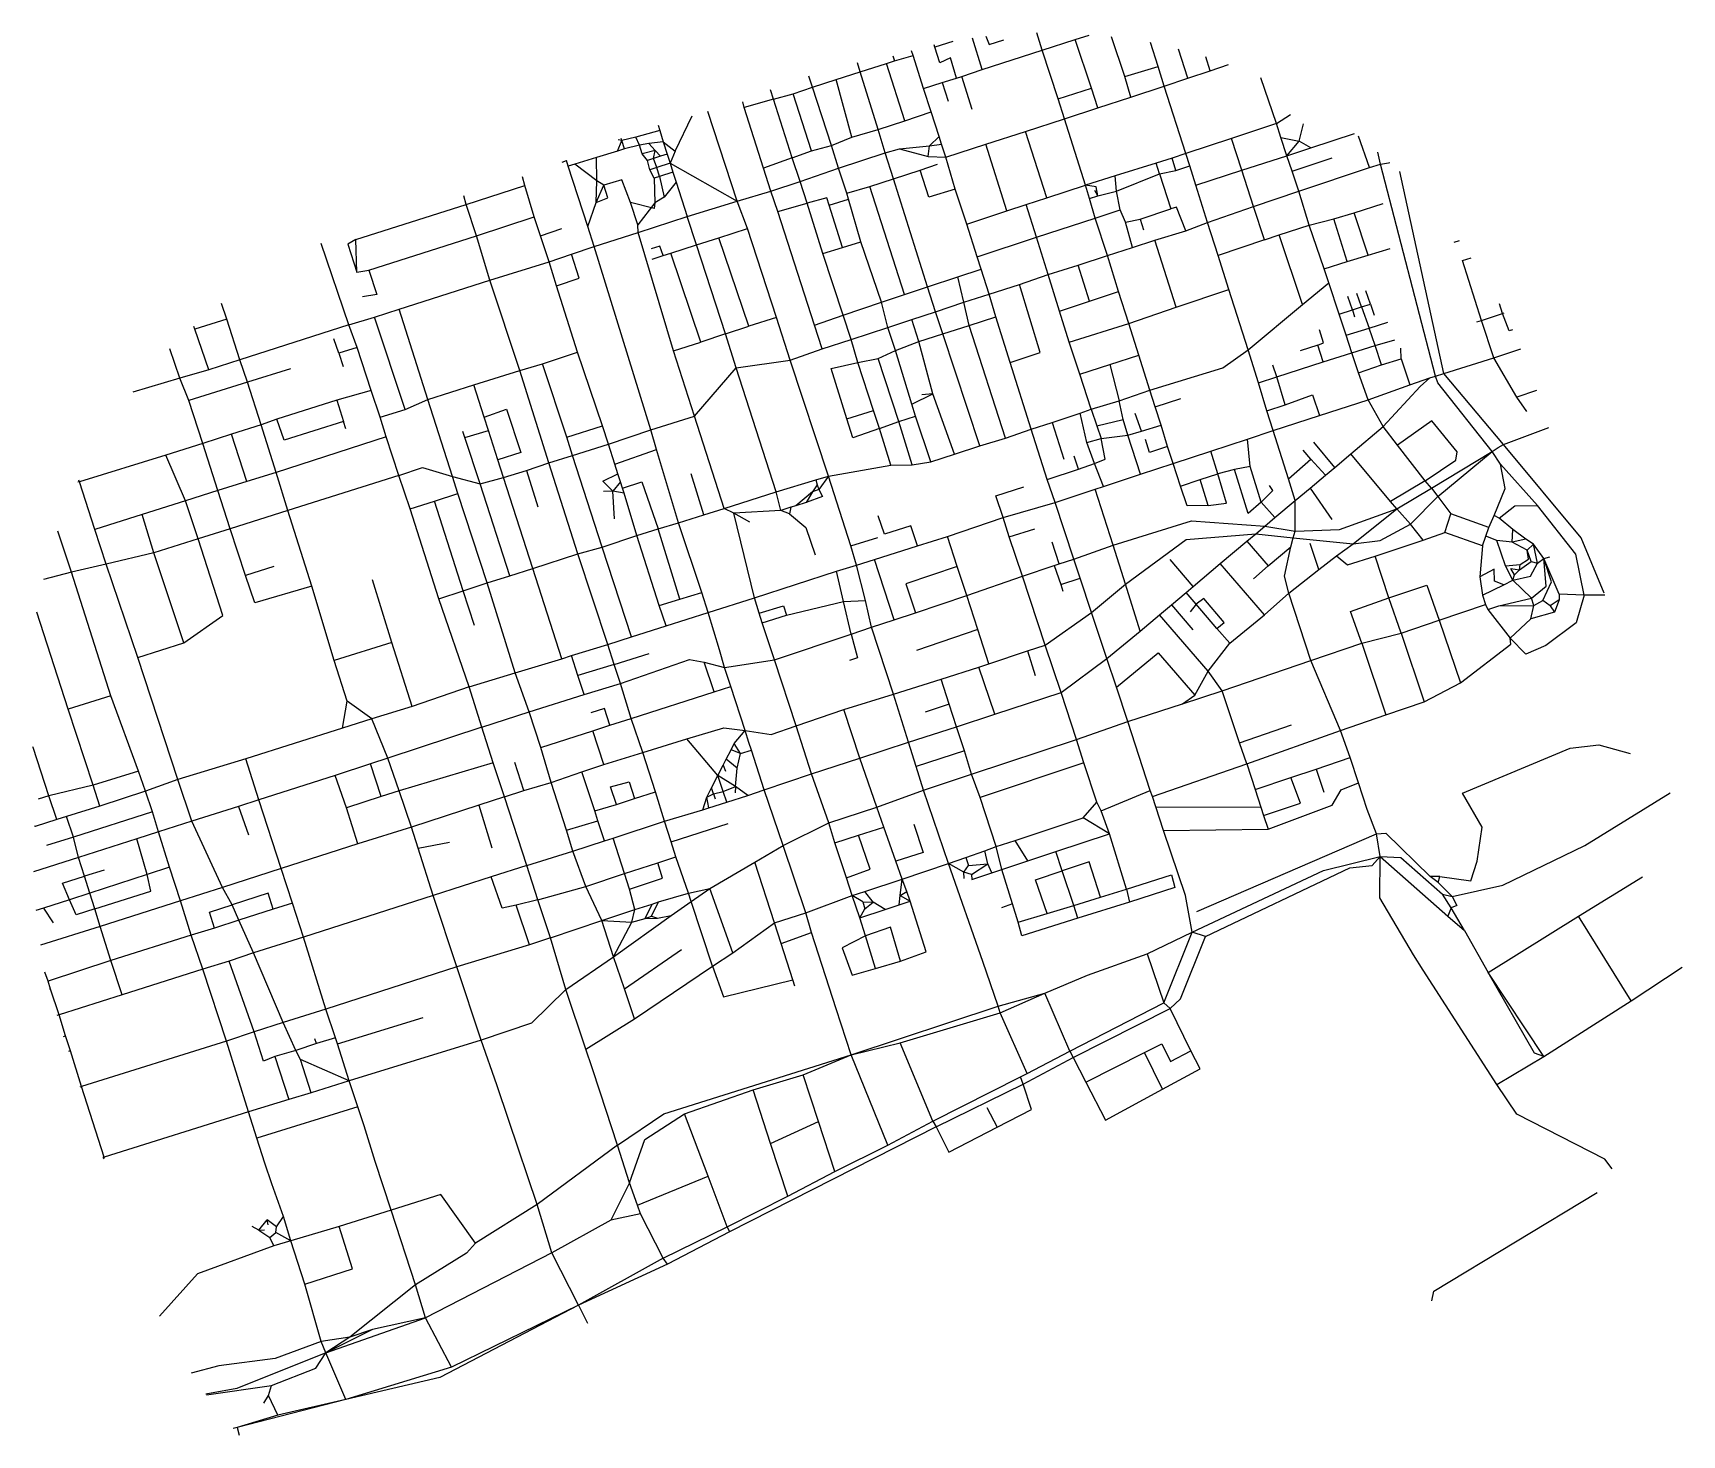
# Model space of a CAD drawing. Header units: metres. Extents: x 629814 to 633158, y 4833030 to 4835874.
import ezdxf

# ---------------------------------------------------------------- set-up
doc = ezdxf.new("R2010")
doc.units = ezdxf.units.M

msp = doc.modelspace()

# ---------------------------------------------------------------- linework, layer by layer
at = {"layer": 'ROADS'}
for points in [[(631860.6, 4835839.1), (631849.5, 4835874.2)], [(631598.5, 4835828.8), (631595.6, 4835838)], [(631642.6, 4835845.2), (631641.2, 4835849.9)], [(631679.2, 4835857.2), (631642.6, 4835845.2)], [(631686.4, 4835782.8), (631674.5, 4835823.7), (631653, 4835813.3), (631642.6, 4835845.2)], [(631738.8, 4835799.8), (631718.9, 4835863.6)], [(631738.8, 4835799.8), (631860.6, 4835839.1)], [(631745.8, 4835867.9), (631752.9, 4835851), (631782.4, 4835860.3)], [(631860.6, 4835839.1), (631927.3, 4835861.2)], [(631892.4, 4835740.4), (631860.6, 4835839.1)], [(631927.3, 4835861.2), (631955.8, 4835870)], [(631960.1, 4835762.5), (631927.3, 4835861.2)], [(632027.8, 4835786), (632000.9, 4835866.3)], [(632095.3, 4835806.3), (632080.1, 4835855)], [(632155.5, 4835782.3), (632136.8, 4835841.4)], [(631491.3, 4835795.5), (631485.7, 4835813.8)], [(631491.3, 4835795.5), (631544.8, 4835812.1)], [(631544.8, 4835812.1), (631561, 4835817.4)], [(631582, 4835696), (631544.8, 4835812.1)], [(631557.7, 4835828), (631561, 4835817.4)], [(631561, 4835817.4), (631598.5, 4835828.8)], [(631619.7, 4835761.8), (631598.5, 4835828.8)], [(632027.8, 4835786), (632095.3, 4835806.3)], [(632107.9, 4835766.4), (632095.3, 4835806.3)], [(632201, 4835797.7), (632192, 4835826)], [(632201, 4835797.7), (632238.2, 4835810)], [(631394.7, 4835764), (631387.4, 4835786.7)], [(631394.7, 4835764), (631442.4, 4835779.7)], [(631442.4, 4835779.7), (631491.3, 4835795.5)], [(631474.4, 4835663.1), (631442.4, 4835779.7)], [(631527.9, 4835678.6), (631491.3, 4835795.5)], [(631619.7, 4835761.8), (631657.7, 4835773.4)], [(631657.7, 4835773.4), (631686.4, 4835782.8)], [(631657.7, 4835773.4), (631669.4, 4835735.9)], [(631686.4, 4835782.8), (631697.3, 4835785.8)], [(631697.3, 4835785.8), (631738.8, 4835799.8)], [(631718.7, 4835719), (631697.3, 4835785.8)], [(632040.2, 4835744), (632027.8, 4835786)], [(632107.9, 4835766.4), (632155.5, 4835782.3)], [(632155.5, 4835782.3), (632201, 4835797.7)], [(632335.2, 4835690.2), (632303.8, 4835782.9)], [(631315.7, 4835740), (631256.1, 4835722.8)], [(631315.7, 4835740), (631309.2, 4835758.8)], [(631315.7, 4835740), (631355.5, 4835750.8)], [(631353.6, 4835620.6), (631315.7, 4835740)], [(631355.5, 4835750.8), (631394.7, 4835764)], [(631392.6, 4835634.8), (631355.5, 4835750.8)], [(631432.9, 4835645.6), (631394.7, 4835764)], [(631635.5, 4835714.4), (631619.7, 4835761.8)], [(631892.4, 4835740.4), (631960.1, 4835762.5)], [(631905.6, 4835699.8), (631892.4, 4835740.4)], [(631973.3, 4835722.2), (631960.1, 4835762.5)], [(631973.3, 4835722.2), (632040.2, 4835744)], [(632040.2, 4835744), (632107.9, 4835766.4)], [(632151.8, 4835629.4), (632107.9, 4835766.4)], [(631116.2, 4835634.4), (631150.3, 4835706.1)], [(631241.9, 4835533.3), (631182.7, 4835714.8)], [(631256.1, 4835722.8), (631253.1, 4835734.6)], [(631295.2, 4835600.1), (631256.1, 4835722.8)], [(631582, 4835696), (631635.5, 4835714.4)], [(631651.2, 4835664.1), (631635.5, 4835714.4)], [(631905.6, 4835699.8), (631973.3, 4835722.2)], [(632335.2, 4835690.2), (632363.6, 4835708.6)], [(631085, 4835676), (631036.1, 4835662.7)], [(631081.5, 4835687.1), (631085, 4835676)], [(631085, 4835676), (631091.7, 4835653.5)], [(631474.4, 4835663.1), (631527.9, 4835678.6)], [(631527.9, 4835678.6), (631582, 4835696)], [(631542, 4835631), (631527.9, 4835678.6)], [(631746.1, 4835648.4), (631826.8, 4835674.4)], [(631826.8, 4835674.4), (631905.6, 4835699.8)], [(631869.5, 4835539.5), (631826.8, 4835674.4)], [(631948.1, 4835565.2), (631905.6, 4835699.8)], [(632335.2, 4835690.2), (632244.5, 4835660.1)], [(632344.1, 4835662.1), (632335.2, 4835690.2)], [(632381.5, 4835654.8), (632390.4, 4835689.7)], [(630999.2, 4835634.7), (631008, 4835656.3)], [(631013.6, 4835639.1), (630999.2, 4835634.7)], [(631008, 4835656.3), (631000.3, 4835657.5)], [(631008, 4835656.3), (631006.7, 4835660.3)], [(631036.1, 4835662.7), (631008, 4835656.3)], [(631013.6, 4835639.1), (631008, 4835656.3)], [(631043.7, 4835646.5), (631013.6, 4835639.1)], [(631043.7, 4835646.5), (631036.1, 4835662.7)], [(631062.6, 4835649.9), (631043.7, 4835646.5)], [(631049.5, 4835629), (631043.7, 4835646.5)], [(631091.7, 4835653.5), (631062.6, 4835649.9)], [(631075.4, 4835635.5), (631062.6, 4835649.9)], [(631091.7, 4835653.5), (631100, 4835628.4)], [(631091.7, 4835653.5), (631116.2, 4835634.4)], [(631392.6, 4835634.8), (631432.9, 4835645.6)], [(631432.9, 4835645.6), (631474.4, 4835663.1)], [(631447.5, 4835600), (631432.9, 4835645.6)], [(631542, 4835631), (631571.1, 4835639.3)], [(631571.1, 4835639.3), (631631.7, 4835645.2)], [(631571.1, 4835639.3), (631629.3, 4835623.6)], [(631629.3, 4835623.6), (631631.7, 4835645.2)], [(631631.7, 4835645.2), (631651.2, 4835664.1)], [(631631.7, 4835645.2), (631656.1, 4835648.9)], [(631656.1, 4835648.9), (631651.2, 4835664.1)], [(631665.2, 4835622.5), (631656.1, 4835648.9)], [(631665.2, 4835622.5), (631746.1, 4835648.4)], [(631788.7, 4835513.1), (631746.1, 4835648.4)], [(632244.5, 4835660.1), (632151.8, 4835629.4)], [(632265.4, 4835595.6), (632244.5, 4835660.1)], [(632356.5, 4835625.1), (632344.1, 4835662.1)], [(632344.1, 4835662.1), (632381.5, 4835654.8)], [(632356.5, 4835625.1), (632381.5, 4835654.8)], [(632356.5, 4835625.1), (632405.1, 4835641.1)], [(632405.1, 4835641.1), (632381.5, 4835654.8)], [(632405.1, 4835641.1), (632493.8, 4835670.4)], [(632524, 4835601.6), (632501.5, 4835664.8)], [(630887.2, 4835612.3), (630895.9, 4835615.2)], [(630895.9, 4835615.2), (630895.8, 4835615.7)], [(630899.5, 4835604.3), (630895.9, 4835615.2)], [(630913, 4835608.3), (630899.5, 4835604.3)], [(630938.9, 4835481.7), (630899.5, 4835604.3)], [(630956.6, 4835621.8), (630913, 4835608.3)], [(630957.2, 4835573.9), (630913, 4835608.3)], [(630999.2, 4835634.7), (630956.6, 4835621.8)], [(630957.2, 4835573.9), (630956.6, 4835621.8)], [(631075.4, 4835635.5), (631049.5, 4835629)], [(631060.2, 4835615.5), (631049.5, 4835629)], [(631072.5, 4835619.7), (631060.2, 4835615.5)], [(631064.5, 4835596.8), (631060.2, 4835615.5)], [(631072.5, 4835619.7), (631075.4, 4835635.5)], [(631086.1, 4835624), (631072.5, 4835619.7)], [(631078.8, 4835601.2), (631072.5, 4835619.7)], [(631086.1, 4835624), (631075.4, 4835635.5)], [(631106, 4835609.8), (631078.8, 4835601.2)], [(631100, 4835628.4), (631086.1, 4835624)], [(631100, 4835628.4), (631106, 4835609.8)], [(631116.2, 4835634.4), (631106, 4835609.8)], [(631106, 4835609.8), (631241.9, 4835533.3)], [(631106, 4835609.8), (631111.7, 4835592)], [(631353.6, 4835620.6), (631295.2, 4835600.1)], [(631353.6, 4835620.6), (631392.6, 4835634.8)], [(631369.4, 4835572.7), (631353.6, 4835620.6)], [(631447.5, 4835600), (631542, 4835631)], [(631558.6, 4835578.3), (631542, 4835631)], [(631612.6, 4835595.8), (631648.1, 4835608)], [(631629.3, 4835623.6), (631665.2, 4835622.5)], [(631684.2, 4835557.6), (631665.2, 4835622.5)], [(632091.6, 4835610.4), (632008.5, 4835584.3)], [(632123.6, 4835620.5), (632091.6, 4835610.4)], [(632098.4, 4835588.6), (632091.6, 4835610.4)], [(632151.8, 4835629.4), (632123.6, 4835620.5)], [(632131.6, 4835595.4), (632123.6, 4835620.5)], [(632131.6, 4835595.4), (632159.5, 4835604.5)], [(632159.5, 4835604.5), (632151.8, 4835629.4)], [(632171.6, 4835565.4), (632159.5, 4835604.5)], [(632265.4, 4835595.6), (632356.5, 4835625.1)], [(632366.9, 4835593.9), (632356.5, 4835625.1)], [(632366.9, 4835593.9), (632448.6, 4835621)], [(632524, 4835601.6), (632546.5, 4835608)], [(632546.5, 4835608), (632541.1, 4835632.1)], [(632546.5, 4835608), (632562.7, 4835610.8)], [(632657.8, 4835178.1), (632546.5, 4835608)], [(632562.7, 4835610.8), (632564.9, 4835611.2)], [(630811.6, 4835564.7), (630806.3, 4835582.2)], [(630955.7, 4835530.2), (630957.2, 4835573.9)], [(630971.4, 4835565.1), (630957.2, 4835573.9)], [(631025.8, 4835530), (631007.8, 4835576.2), (630971.4, 4835565.1)], [(631078.8, 4835601.2), (631064.5, 4835596.8)], [(631073.8, 4835579.9), (631064.5, 4835596.8)], [(631084.3, 4835583.2), (631073.8, 4835579.9)], [(631073.8, 4835579.9), (631075, 4835529.7)], [(631084.3, 4835583.2), (631078.8, 4835601.2)], [(631111.7, 4835592), (631084.3, 4835583.2)], [(631084.3, 4835583.2), (631094, 4835541.4)], [(631117.9, 4835571.6), (631094, 4835541.4)], [(631111.7, 4835592), (631117.9, 4835571.6)], [(631117.9, 4835571.6), (631140.8, 4835501.6)], [(631310.2, 4835553.5), (631295.2, 4835600.1)], [(631310.2, 4835553.5), (631369.4, 4835572.7)], [(631369.4, 4835572.7), (631447.5, 4835600)], [(631383.6, 4835529.1), (631369.4, 4835572.7)], [(631464.1, 4835548.9), (631447.5, 4835600)], [(631511.2, 4835562.4), (631558.6, 4835578.3)], [(631558.6, 4835578.3), (631612.6, 4835595.8)], [(631628.1, 4835359), (631558.6, 4835578.3)], [(631684.2, 4835557.6), (631630.2, 4835541), (631612.6, 4835595.8)], [(632008.5, 4835584.3), (631948.1, 4835565.2)], [(632011.1, 4835553.4), (632008.5, 4835584.3)], [(632011.1, 4835553.4), (632098.4, 4835588.6)], [(632098.4, 4835588.6), (632131.6, 4835595.4)], [(632098.4, 4835588.6), (632121.4, 4835517.4)], [(632171.6, 4835565.4), (632265.4, 4835595.6)], [(632288.9, 4835522.5), (632265.4, 4835595.6)], [(632380.5, 4835553.6), (632366.9, 4835593.9)], [(632380.5, 4835553.6), (632524, 4835601.6)], [(632674.9, 4835183.5), (632585.6, 4835593.1)], [(630692.7, 4835526.5), (630687.4, 4835543.5)], [(630692.7, 4835526.5), (630811.6, 4835564.7)], [(630830.6, 4835501.1), (630811.6, 4835564.7)], [(630955.7, 4835530.2), (630971.4, 4835565.1)], [(630955.7, 4835530.2), (630979.6, 4835539.6), (630971.4, 4835565.1)], [(631094, 4835541.4), (631075, 4835529.7)], [(631241.9, 4835533.3), (631310.2, 4835553.5)], [(631324.1, 4835512.3), (631310.2, 4835553.5)], [(631428.2, 4835524.9), (631423.4, 4835539.7), (631383.6, 4835529.1)], [(631428.2, 4835524.9), (631467.6, 4835536.9)], [(631464.1, 4835548.9), (631511.2, 4835562.4)], [(631467.6, 4835536.9), (631464.1, 4835548.9)], [(631492.5, 4835450.8), (631467.6, 4835536.9)], [(631581.4, 4835343.9), (631511.2, 4835562.4)], [(631707.6, 4835486.2), (631684.2, 4835557.6)], [(631828, 4835525.9), (631869.5, 4835539.5)], [(631869.5, 4835539.5), (631948.1, 4835565.2)], [(631956.1, 4835538.2), (631948.1, 4835565.2)], [(631973, 4835543.6), (631969.8, 4835562.2), (631948.1, 4835565.2)], [(631956.1, 4835538.2), (631973, 4835543.6)], [(631968, 4835498.7), (631956.1, 4835538.2)], [(631973, 4835543.6), (631966.8, 4835554.6)], [(631973, 4835543.6), (632011.1, 4835553.4)], [(632018.6, 4835515.2), (632011.1, 4835553.4)], [(632195.4, 4835489.9), (632171.6, 4835565.4)], [(632288.9, 4835522.5), (632380.5, 4835553.6)], [(632401.8, 4835484), (632380.5, 4835553.6)], [(630469, 4835454.9), (630692.7, 4835526.5)], [(630713.3, 4835462.6), (630692.7, 4835526.5)], [(630938.9, 4835481.7), (630955.7, 4835530.2)], [(631040.5, 4835484.9), (631025.8, 4835530)], [(631075, 4835529.7), (631073.3, 4835517.9), (631025.8, 4835530)], [(631075, 4835529.7), (631040.5, 4835484.9)], [(631140.8, 4835501.6), (631241.9, 4835533.3)], [(631263.1, 4835477.7), (631241.9, 4835533.3)], [(631324.1, 4835512.3), (631383.6, 4835529.1)], [(631398.8, 4835281.6), (631324.1, 4835512.3)], [(631415.7, 4835426.7), (631383.6, 4835529.1)], [(631455.6, 4835439.2), (631428.2, 4835524.9)], [(631707.6, 4835486.2), (631788.7, 4835513.1)], [(631788.7, 4835513.1), (631828, 4835525.9)], [(631849.1, 4835459.8), (631828, 4835525.9)], [(631968, 4835498.7), (632018.6, 4835515.2)], [(632029.2, 4835490.3), (632018.6, 4835515.2)], [(632059.1, 4835496.6), (632121.4, 4835517.4)], [(632151.9, 4835472.9), (632132.8, 4835520.6), (632121.4, 4835517.4)], [(632195.4, 4835489.9), (632288.9, 4835522.5)], [(632311, 4835454.7), (632288.9, 4835522.5)], [(632451.7, 4835497.1), (632493.1, 4835509.6)], [(632493.1, 4835509.6), (632551.5, 4835528)], [(632521.1, 4835423.5), (632493.1, 4835509.6)], [(630713.3, 4835462.6), (630830.6, 4835501.1)], [(630843.2, 4835462.8), (630830.6, 4835501.1)], [(630843.2, 4835462.8), (630886.7, 4835477.5)], [(630952, 4835441.2), (630938.9, 4835481.7)], [(631040.9, 4835469.3), (631040.5, 4835484.9)], [(631040.9, 4835469.3), (631140.8, 4835501.6)], [(631159.1, 4835444.2), (631140.8, 4835501.6)], [(631204.9, 4835458.9), (631263.1, 4835477.7)], [(631321.3, 4835296.7), (631263.1, 4835477.7)], [(631728.4, 4835420.2), (631707.6, 4835486.2)], [(631849.1, 4835459.8), (631968, 4835498.7)], [(631992.7, 4835422.6), (631968, 4835498.7)], [(632029.2, 4835490.3), (632059.1, 4835496.6)], [(632043.5, 4835439.3), (632029.2, 4835490.3)], [(632059.1, 4835496.6), (632066, 4835474.8)], [(632088.7, 4835454), (632151.9, 4835472.9)], [(632151.9, 4835472.9), (632195.4, 4835489.9)], [(632217.1, 4835423), (632195.4, 4835489.9)], [(632340.8, 4835464.5), (632401.8, 4835484)], [(632401.8, 4835484), (632451.7, 4835497.1)], [(632432.2, 4835396), (632401.8, 4835484)], [(632478.7, 4835410.8), (632451.7, 4835497.1)], [(630454.6, 4835282), (630398.1, 4835446.9)], [(630469, 4835454.9), (630452.2, 4835446), (630470.8, 4835388.9)], [(630470.8, 4835388.9), (630469, 4835454.9)], [(630494.8, 4835393.1), (630713.3, 4835462.6)], [(630740.7, 4835372.5), (630713.3, 4835462.6)], [(630860.4, 4835410.1), (630843.2, 4835462.8)], [(630906.3, 4835425.7), (630952, 4835441.2)], [(630952, 4835441.2), (631040.9, 4835469.3)], [(631066.8, 4835068.8), (630952, 4835441.2)], [(631112.5, 4835229.4), (631040.9, 4835469.3)], [(631091.7, 4835422.6), (631085.3, 4835441.4), (631067.3, 4835436.5)], [(631107.2, 4835427.4), (631159.1, 4835444.2)], [(631159.1, 4835444.2), (631204.9, 4835458.9)], [(631218.2, 4835263.6), (631159.1, 4835444.2)], [(631265.5, 4835279.3), (631204.9, 4835458.9)], [(631415.7, 4835426.7), (631455.6, 4835439.2)], [(631455.6, 4835439.2), (631492.5, 4835450.8)], [(631534.6, 4835328.3), (631492.5, 4835450.8)], [(631728.4, 4835420.2), (631849.1, 4835459.8)], [(631872.6, 4835384.1), (631849.1, 4835459.8)], [(631992.7, 4835422.6), (632043.5, 4835439.3)], [(632043.5, 4835439.3), (632088.7, 4835454)], [(632132, 4835317.9), (632088.7, 4835454)], [(632311, 4835454.7), (632217.1, 4835423)], [(632311, 4835454.7), (632340.8, 4835464.5)], [(632388.2, 4835323.2), (632340.8, 4835464.5)], [(632521.1, 4835423.5), (632566.1, 4835437)], [(632706.1, 4835452.8), (632694.9, 4835449)], [(630740.7, 4835372.5), (630860.4, 4835410.1)], [(630860.4, 4835410.1), (630906.3, 4835425.7)], [(630875.7, 4835361.4), (630860.4, 4835410.1)], [(630875.7, 4835361.4), (630921.6, 4835377.1), (630906.3, 4835425.7)], [(631069.8, 4835415.4), (631091.7, 4835422.6)], [(631091.7, 4835422.6), (631107.2, 4835427.4)], [(631168, 4835247.1), (631107.2, 4835427.4)], [(631456.6, 4835301.9), (631415.7, 4835426.7)], [(631736.4, 4835394.9), (631728.4, 4835420.2)], [(631872.6, 4835384.1), (631933.5, 4835403.4)], [(631933.5, 4835403.4), (631992.7, 4835422.6)], [(631956.4, 4835330), (631933.5, 4835403.4)], [(632015.3, 4835349.4), (631992.7, 4835422.6)], [(632238.7, 4835353.9), (632217.1, 4835423)], [(632432.2, 4835396), (632478.7, 4835410.8)], [(632478.7, 4835410.8), (632521.1, 4835423.5)], [(632751.1, 4835291), (632712.6, 4835412.7), (632730.4, 4835418.3)], [(630470.8, 4835388.9), (630494.8, 4835393.1)], [(630494.8, 4835393.1), (630511, 4835343.4), (630482.2, 4835339)], [(630556.3, 4835313.6), (630740.7, 4835372.5)], [(630801, 4835189.4), (630740.7, 4835372.5)], [(631628.1, 4835359), (631689.3, 4835379.5)], [(631689.3, 4835379.5), (631736.4, 4835394.9)], [(631701.8, 4835327.9), (631689.3, 4835379.5)], [(631752.8, 4835344.2), (631736.4, 4835394.9)], [(631814.2, 4835364.2), (631872.6, 4835384.1)], [(631895.5, 4835310), (631872.6, 4835384.1)], [(632441.5, 4835367.5), (632432.2, 4835396)], [(630918.2, 4835226.6), (630875.7, 4835361.4)], [(631534.6, 4835328.3), (631581.4, 4835343.9)], [(631581.4, 4835343.9), (631628.1, 4835359)], [(631644.1, 4835308.6), (631628.1, 4835359)], [(631701.8, 4835327.9), (631752.8, 4835344.2)], [(631752.8, 4835344.2), (631814.2, 4835364.2)], [(631766.2, 4835298.1), (631752.8, 4835344.2)], [(631795.4, 4835205.9), (631856.5, 4835226.2), (631814.2, 4835364.2)], [(631956.4, 4835330), (632015.3, 4835349.4)], [(632036, 4835285.1), (632015.3, 4835349.4)], [(632132, 4835317.9), (632238.7, 4835353.9)], [(632278.1, 4835231.2), (632238.7, 4835353.9)], [(632388.2, 4835323.2), (632441.5, 4835367.5)], [(632462.4, 4835303.9), (632441.5, 4835367.5)], [(632489.3, 4835312.6), (632480.2, 4835339.5)], [(632508.1, 4835318.7), (632498.4, 4835346)], [(632525.7, 4835324.3), (632516.5, 4835351.4)], [(630207, 4835293.3), (630196.2, 4835325.4)], [(630506.4, 4835297.6), (630556.3, 4835313.6)], [(630614.6, 4835130.7), (630556.3, 4835313.6)], [(631456.6, 4835301.9), (631534.6, 4835328.3)], [(631547.7, 4835277), (631534.6, 4835328.3)], [(631596.1, 4835293), (631644.1, 4835308.6)], [(631644.1, 4835308.6), (631701.8, 4835327.9)], [(631658.6, 4835263.9), (631644.1, 4835308.6)], [(631712, 4835280.9), (631701.8, 4835327.9)], [(631895.5, 4835310), (631956.4, 4835330)], [(631915.1, 4835246.8), (631895.5, 4835310)], [(632036, 4835285.1), (632132, 4835317.9)], [(632278.1, 4835231.2), (632388.2, 4835323.2)], [(632462.4, 4835303.9), (632489.3, 4835312.6)], [(632476.5, 4835260.9), (632462.4, 4835303.9)], [(632489.3, 4835312.6), (632508.1, 4835318.7)], [(632489.3, 4835312.6), (632493.9, 4835298.3)], [(632508.1, 4835318.7), (632525.7, 4835324.3)], [(632508.1, 4835318.7), (632523.3, 4835275.6)], [(632525.7, 4835324.3), (632533.3, 4835301.4)], [(632751.1, 4835291), (632793.8, 4835305.1)], [(632793.8, 4835305.1), (632787.4, 4835324.8)], [(632793.8, 4835305.1), (632796.9, 4835306.2)], [(632814.1, 4835272.3), (632807.3, 4835270.1), (632793.8, 4835305.1)], [(630142, 4835273.2), (630140.2, 4835278.7)], [(630207, 4835293.3), (630142, 4835273.2)], [(630170.5, 4835190.5), (630142, 4835273.2)], [(630233.7, 4835211), (630207, 4835293.3)], [(630454.6, 4835282), (630233.7, 4835211)], [(630454.6, 4835282), (630506.4, 4835297.6)], [(630471.2, 4835236), (630454.6, 4835282)], [(630568.4, 4835110.3), (630506.4, 4835297.6)], [(631218.2, 4835263.6), (631265.5, 4835279.3)], [(631321.3, 4835296.7), (631265.5, 4835279.3)], [(631349.1, 4835210.7), (631321.3, 4835296.7)], [(631398.8, 4835281.6), (631456.6, 4835301.9)], [(631414.4, 4835233.7), (631398.8, 4835281.6)], [(631472.7, 4835252.1), (631456.6, 4835301.9)], [(631472.7, 4835252.1), (631547.7, 4835277)], [(631547.7, 4835277), (631596.1, 4835293)], [(631562.6, 4835229.9), (631547.7, 4835277)], [(631610.1, 4835248.6), (631596.1, 4835293)], [(631658.6, 4835263.9), (631712, 4835280.9)], [(631712, 4835280.9), (631766.2, 4835298.1)], [(631785.8, 4835052.5), (631712, 4835280.9)], [(631795.4, 4835205.9), (631766.2, 4835298.1)], [(631915.1, 4835246.8), (632036, 4835285.1)], [(632056.2, 4835220.9), (632036, 4835285.1)], [(632419.1, 4835241), (632430.9, 4835245.4), (632422.8, 4835271.8)], [(632476.5, 4835260.9), (632523.3, 4835275.6)], [(632523.3, 4835275.6), (632560.9, 4835287.3)], [(632535.2, 4835240.2), (632523.3, 4835275.6)], [(632741.5, 4835288.2), (632751.1, 4835291)], [(632776.1, 4835215.2), (632751.1, 4835291)], [(630434, 4835224.7), (630424.1, 4835253.6)], [(630471.2, 4835236), (630434, 4835224.7)], [(630500.1, 4835148.6), (630471.2, 4835236)], [(631112.5, 4835229.4), (631168, 4835247.1)], [(631218.2, 4835263.6), (631168, 4835247.1)], [(631239.9, 4835194.8), (631218.2, 4835263.6)], [(631414.4, 4835233.7), (631472.7, 4835252.1)], [(631486.3, 4835205.6), (631472.7, 4835252.1)], [(631562.6, 4835229.9), (631610.1, 4835248.6)], [(631610.1, 4835248.6), (631658.6, 4835263.9)], [(631638.8, 4835142.4), (631610.1, 4835248.6)], [(631733.9, 4835036.7), (631658.6, 4835263.9)], [(631936.5, 4835182), (631915.1, 4835246.8)], [(632419.1, 4835241), (632383.7, 4835229.4)], [(632429.9, 4835207.1), (632419.1, 4835241)], [(632488.3, 4835225.5), (632476.5, 4835260.9)], [(632488.3, 4835225.5), (632535.2, 4835240.2)], [(632535.2, 4835240.2), (632575.5, 4835251.6)], [(632548.4, 4835200.8), (632535.2, 4835240.2)], [(630111.9, 4835174.2), (630091.6, 4835233.4)], [(630233.7, 4835211), (630170.5, 4835190.5)], [(630248.7, 4835165.5), (630233.7, 4835211)], [(630434, 4835224.7), (630442.9, 4835197.6)], [(630801, 4835189.4), (630847.1, 4835203.3)], [(630847.1, 4835203.3), (630918.2, 4835226.6)], [(630896.3, 4835054.5), (630847.1, 4835203.3)], [(630968.8, 4835077.2), (630918.2, 4835226.6)], [(631155.6, 4835096.8), (631112.5, 4835229.4)], [(631239.9, 4835194.8), (631349.1, 4835210.7)], [(631349.1, 4835210.7), (631414.4, 4835233.7)], [(631427.1, 4834975.4), (631349.1, 4835210.7)], [(631464.5, 4835091.3), (631432.5, 4835193.3), (631486.3, 4835205.6)], [(631486.3, 4835205.6), (631527.5, 4835214)], [(631518.5, 4835108.6), (631486.3, 4835205.6)], [(631527.5, 4835214), (631562.6, 4835229.9)], [(631569.6, 4835085.7), (631527.5, 4835214)], [(631595.8, 4835120.9), (631562.6, 4835229.9)], [(631838.3, 4835070.3), (631795.4, 4835205.9)], [(631997.7, 4835201.4), (632056.2, 4835220.9)], [(632078.9, 4835149.7), (632056.2, 4835220.9)], [(632078.9, 4835149.7), (632226.7, 4835194.7), (632278.1, 4835231.2)], [(632298.8, 4835164.7), (632278.1, 4835231.2)], [(632336.3, 4835176.9), (632429.9, 4835207.1)], [(632429.9, 4835207.1), (632488.3, 4835225.5)], [(632501.5, 4835184.8), (632488.3, 4835225.5)], [(632548.4, 4835200.8), (632588.2, 4835213.4)], [(632588.2, 4835213.4), (632587.4, 4835234.5)], [(632588.2, 4835213.4), (632605.5, 4835160.7)], [(632674.9, 4835183.5), (632776.1, 4835215.2)], [(632776.1, 4835215.2), (632830.9, 4835233.3)], [(632822.9, 4835135.1), (632776.1, 4835215.2)], [(630111.9, 4835174.2), (630016.2, 4835145.5)], [(630170.5, 4835190.5), (630111.9, 4835174.2)], [(630130, 4835128.4), (630111.9, 4835174.2)], [(630336.2, 4835192.6), (630248.7, 4835165.5)], [(630708.1, 4835160.1), (630801, 4835189.4)], [(630859.8, 4835001.9), (630801, 4835189.4)], [(631155.6, 4835096.8), (631239.9, 4835194.8)], [(631321.1, 4834943.6), (631239.9, 4835194.8)], [(631936.5, 4835182), (631997.7, 4835201.4)], [(631959.8, 4835110.8), (631936.5, 4835182)], [(631997.7, 4835201.4), (632016.5, 4835128.1)], [(632298.8, 4835164.7), (632336.3, 4835176.9)], [(632336.3, 4835176.9), (632328.1, 4835200.5)], [(632353.2, 4835120.1), (632336.3, 4835176.9)], [(632501.5, 4835184.8), (632548.4, 4835200.8)], [(632521, 4835130.3), (632501.5, 4835184.8)], [(632605.5, 4835160.7), (632646.1, 4835174.4)], [(632626.9, 4835157.1), (632646.1, 4835174.4)], [(632646.1, 4835174.4), (632657.8, 4835178.1)], [(632657.8, 4835178.1), (632674.9, 4835183.5)], [(632662.6, 4835164.4), (632657.8, 4835178.1)], [(632796, 4835039.3), (632674.9, 4835183.5)], [(630248.7, 4835165.5), (630130, 4835128.4)], [(630276.5, 4835079.1), (630248.7, 4835165.5)], [(630500.1, 4835148.6), (630429.9, 4835129.5)], [(630518.3, 4835094.6), (630500.1, 4835148.6)], [(630614.6, 4835130.7), (630708.1, 4835160.1)], [(630728.8, 4835094.9), (630708.1, 4835160.1)], [(631595.8, 4835120.9), (631638.8, 4835142.4)], [(631638.8, 4835142.4), (631616.6, 4835140.1)], [(631682.7, 4835020), (631638.8, 4835142.4)], [(632016.5, 4835128.1), (632078.9, 4835149.7)], [(632089.4, 4835116), (632078.9, 4835149.7)], [(632315.5, 4835107.5), (632298.8, 4835164.7)], [(632353.2, 4835120.1), (632408.7, 4835140.3), (632422.7, 4835098.3)], [(632521, 4835130.3), (632605.5, 4835160.7)], [(632551.6, 4835076), (632626.9, 4835157.1)], [(632772.5, 4835025.2), (632662.6, 4835164.4)], [(632862.6, 4835149), (632822.9, 4835135.1)], [(630158.6, 4835041.6), (630130, 4835128.4)], [(630429.9, 4835129.5), (630308.8, 4835090.6)], [(630429.9, 4835129.5), (630443.6, 4835085.8)], [(630518.3, 4835094.6), (630568.4, 4835110.3)], [(630568.4, 4835110.3), (630614.6, 4835130.7)], [(630664.5, 4834974.7), (630614.6, 4835130.7)], [(630728.8, 4835094.9), (630774.5, 4835110.8), (630803.5, 4835022.9), (630756.5, 4835008.6)], [(631464.5, 4835091.3), (631518.5, 4835108.6)], [(631530.5, 4835071.9), (631518.5, 4835108.6)], [(631603.4, 4835096.7), (631595.8, 4835120.9)], [(631880.5, 4835084.2), (631937.2, 4835103.2)], [(631937.2, 4835103.2), (631959.8, 4835110.8)], [(631950.8, 4835043.5), (631937.2, 4835103.2)], [(631959.8, 4835110.8), (632016.5, 4835128.1)], [(631959.8, 4835110.8), (631971.3, 4835077.5)], [(632024.2, 4835090.4), (632016.5, 4835128.1)], [(632061.5, 4835066.2), (632048.8, 4835102.5)], [(632089.4, 4835116), (632141.3, 4835132.6)], [(632101.4, 4835078.8), (632089.4, 4835116)], [(632315.5, 4835107.5), (632353.2, 4835120.1)], [(632328.6, 4835067.7), (632315.5, 4835107.5)], [(632422.7, 4835098.3), (632521, 4835130.3)], [(632551.6, 4835076), (632521, 4835130.3)], [(632842.7, 4835106.1), (632822.9, 4835135.1)], [(630276.5, 4835079.1), (630216.8, 4835060.2)], [(630308.8, 4835090.6), (630276.5, 4835079.1)], [(630307.2, 4834982.7), (630276.5, 4835079.1)], [(630443.6, 4835085.8), (630323.4, 4835048), (630308.8, 4835090.6)], [(630448.5, 4835071.2), (630443.6, 4835085.8)], [(630529.9, 4835055.1), (630518.3, 4835094.6)], [(630737.4, 4835067.9), (630728.8, 4835094.9)], [(630896.3, 4835054.5), (630968.8, 4835077.2)], [(630980.7, 4835039.8), (630968.8, 4835077.2)], [(630980.7, 4835039.8), (631066.8, 4835068.8)], [(631066.8, 4835068.8), (631155.6, 4835096.8)], [(631078.6, 4835029), (631066.8, 4835068.8)], [(631215.5, 4834909.6), (631155.6, 4835096.8)], [(631530.5, 4835071.9), (631476.5, 4835053.2), (631464.5, 4835091.3)], [(631530.5, 4835071.9), (631569.6, 4835085.7)], [(631553.4, 4834997.2), (631530.5, 4835071.9)], [(631569.6, 4835085.7), (631603.4, 4835096.7)], [(631596.7, 4834998.3), (631569.6, 4835085.7)], [(631634.5, 4835004.4), (631603.4, 4835096.7)], [(631785.8, 4835052.5), (631838.3, 4835070.3)], [(631838.3, 4835070.3), (631880.5, 4835084.2)], [(631870.6, 4834968.4), (631838.3, 4835070.3)], [(631880.5, 4835084.2), (631904, 4835009.8)], [(631971.3, 4835077.5), (632024.2, 4835090.4)], [(631971.3, 4835077.5), (631980.1, 4835051.8)], [(632033.7, 4835058.6), (632024.2, 4835090.4)], [(632061.5, 4835066.2), (632101.4, 4835078.8)], [(632114.2, 4835035.3), (632101.4, 4835078.8)], [(632328.6, 4835067.7), (632422.7, 4835098.3)], [(632486.4, 4835020.7), (632551.6, 4835076)], [(632581.1, 4835037.7), (632551.6, 4835076)], [(632636.9, 4834965.4), (632699.3, 4835007.8), (632701.7, 4835024.6), (632650.4, 4835087.7), (632581.1, 4835037.7)], [(632796, 4835039.3), (632887.5, 4835074)], [(630158.6, 4835041.6), (630083.5, 4835018)], [(630216.8, 4835060.2), (630158.6, 4835041.6)], [(630188.9, 4834945.9), (630158.6, 4835041.6)], [(630247.7, 4834964.2), (630216.8, 4835060.2)], [(630529.9, 4835055.1), (630307.2, 4834982.7)], [(630555.6, 4834976.8), (630529.9, 4835055.1)], [(630689.9, 4835053.6), (630685.8, 4835065.9)], [(630689.9, 4835053.6), (630737.4, 4835067.9)], [(630721.1, 4834959.7), (630689.9, 4835053.6)], [(630756.5, 4835008.6), (630737.4, 4835067.9)], [(630908, 4835017.3), (630896.3, 4835054.5)], [(630908, 4835017.3), (630980.7, 4835039.8)], [(630993.6, 4834999.7), (630980.7, 4835039.8)], [(631682.7, 4835020), (631733.9, 4835036.7)], [(631733.9, 4835036.7), (631785.8, 4835052.5)], [(631950.8, 4835043.5), (631980.1, 4835051.8)], [(631966.7, 4835000.9), (631950.8, 4835043.5)], [(631966.7, 4835000.9), (631988, 4835009.4), (631980.1, 4835051.8)], [(631980.1, 4835051.8), (632033.7, 4835058.6)], [(632033.7, 4835058.6), (632061.5, 4835066.2)], [(632059.5, 4834979), (632033.7, 4835058.6)], [(632114.2, 4835035.3), (632078.1, 4835023.2), (632070, 4835049.7)], [(632126.2, 4835000.7), (632114.2, 4835035.3)], [(632202.3, 4835026), (632276.7, 4835050.3)], [(632276.7, 4835050.3), (632328.6, 4835067.7)], [(632282.2, 4834994.7), (632276.7, 4835050.3)], [(632359.7, 4834969.8), (632328.6, 4835067.7)], [(632453.4, 4834992.9), (632410.8, 4835044.4)], [(632636.9, 4834965.4), (632581.1, 4835037.7)], [(632785.2, 4835033.3), (632796, 4835039.3)], [(632999.8, 4834738.1), (632953.1, 4834850), (632796, 4835039.3)], [(630083.5, 4835018), (629908.1, 4834963.5)], [(630123.3, 4834925.1), (630083.5, 4835018)], [(630767.9, 4834972.7), (630756.5, 4835008.6)], [(630814.8, 4834986.8), (630859.8, 4835001.9)], [(630859.8, 4835001.9), (630908, 4835017.3)], [(630918.9, 4834817.3), (630859.8, 4835001.9)], [(630967.9, 4834831.3), (630908, 4835017.3)], [(630993.6, 4834999.7), (631078.6, 4835029)], [(631122.9, 4834880.4), (631078.6, 4835029)], [(631596.7, 4834998.3), (631634.5, 4835004.4)], [(631634.5, 4835004.4), (631682.7, 4835020)], [(631934.1, 4834989.5), (631925.3, 4835015.7)], [(632126.2, 4835000.7), (632202.3, 4835026)], [(632216.6, 4834980), (632202.3, 4835026)], [(632359.7, 4834969.8), (632405.3, 4835009.7)], [(632405.3, 4835009.7), (632389.2, 4835028.2)], [(632434.5, 4834977), (632405.3, 4835009.7)], [(632453.4, 4834992.9), (632486.4, 4835020.7)], [(632566.6, 4834923.7), (632486.4, 4835020.7)], [(632649.8, 4834950.6), (632772.5, 4835025.2)], [(632662.6, 4834934.2), (632772.5, 4835025.2)], [(632772.5, 4835025.2), (632785.2, 4835033.3)], [(632789.4, 4834999.7), (632772.5, 4835025.2)], [(630307.2, 4834982.7), (630247.7, 4834964.2)], [(630330.7, 4834905.2), (630307.2, 4834982.7)], [(630555.6, 4834976.8), (630330.7, 4834905.2)], [(630555.6, 4834976.8), (630604, 4834992.4), (630664.5, 4834974.7)], [(630579.1, 4834908.8), (630555.6, 4834976.8)], [(630675.4, 4834940.3), (630664.5, 4834974.7)], [(630664.5, 4834974.7), (630721.1, 4834959.7)], [(630721.1, 4834959.7), (630767.9, 4834972.7)], [(630767.9, 4834972.7), (630814.8, 4834986.8)], [(630827.7, 4834787.9), (630767.9, 4834972.7)], [(630814.8, 4834986.8), (630838, 4834913)], [(630990.1, 4834945), (630969.2, 4834964.9), (630999.9, 4834980.1)], [(630999.9, 4834980.1), (630993.6, 4834999.7)], [(631005.2, 4834963.8), (630999.9, 4834980.1)], [(631174, 4834896.7), (631148.9, 4834980)], [(631401.3, 4834967.7), (631427.1, 4834975.4)], [(631427.1, 4834975.4), (631407.6, 4834947.9)], [(631427.1, 4834975.4), (631553.4, 4834997.2)], [(631472.6, 4834834.1), (631427.1, 4834975.4)], [(631553.4, 4834997.2), (631596.7, 4834998.3)], [(631870.6, 4834968.4), (631934.1, 4834989.5)], [(631886.4, 4834922), (631870.6, 4834968.4)], [(631934.1, 4834989.5), (631966.7, 4835000.9)], [(631984.4, 4834954), (631966.7, 4835000.9)], [(631984.4, 4834954), (632059.5, 4834979)], [(632059.5, 4834979), (632126.2, 4835000.7)], [(632140.7, 4834955.1), (632126.2, 4835000.7)], [(632140.7, 4834955.1), (632180.5, 4834968.3)], [(632180.5, 4834968.3), (632216.6, 4834980)], [(632196.7, 4834915.9), (632180.5, 4834968.3)], [(632196.7, 4834915.9), (632234.1, 4834920.5), (632216.6, 4834980)], [(632250, 4834988.5), (632216.6, 4834980)], [(632282.2, 4834994.7), (632250, 4834988.5)], [(632304.6, 4834922.6), (632278.2, 4834899.3), (632250, 4834988.5)], [(632304.6, 4834922.6), (632282.2, 4834994.7)], [(632373.3, 4834926), (632359.7, 4834969.8)], [(632403.4, 4834950.7), (632434.5, 4834977)], [(632434.5, 4834977), (632453.4, 4834992.9)], [(632776.5, 4834895.5), (632798.9, 4834950.2), (632789.4, 4834999.7)], [(632864.3, 4834915.8), (632789.4, 4834999.7)], [(629908.1, 4834963.5), (629904.9, 4834963)], [(629908.1, 4834963.5), (629906.8, 4834967.3)], [(629939.3, 4834866.9), (629908.1, 4834963.5)], [(630188.9, 4834945.9), (630123.3, 4834925.1)], [(630247.7, 4834964.2), (630188.9, 4834945.9)], [(630213.8, 4834868.3), (630188.9, 4834945.9)], [(630628.3, 4834924.4), (630675.4, 4834940.3)], [(630735.1, 4834758.6), (630675.4, 4834940.3)], [(630781.2, 4834773), (630721.1, 4834959.7)], [(630990.1, 4834945), (630970.8, 4834943.7)], [(631005.2, 4834963.8), (630990.1, 4834945)], [(630993.2, 4834888.7), (630990.1, 4834945)], [(631012.8, 4834940.8), (630990.1, 4834945)], [(631009.4, 4834950.9), (631005.2, 4834963.8)], [(631009.4, 4834950.9), (631048.6, 4834963.6), (631081.5, 4834868)], [(631012.8, 4834940.8), (631009.4, 4834950.9)], [(631038.3, 4834855.1), (631012.8, 4834940.8)], [(631215.5, 4834909.6), (631321.1, 4834943.6)], [(631321.1, 4834943.6), (631401.3, 4834967.7)], [(631330.5, 4834905.8), (631321.1, 4834943.6)], [(631394.4, 4834943.2), (631360.9, 4834915.2)], [(631407.6, 4834947.9), (631414.7, 4834934.1), (631382, 4834922)], [(631394.4, 4834943.2), (631382, 4834922)], [(631404.3, 4834957.7), (631394.4, 4834943.2)], [(631407.6, 4834947.9), (631394.4, 4834943.2)], [(631401.3, 4834967.7), (631404.3, 4834957.7)], [(631404.3, 4834957.7), (631407.6, 4834947.9)], [(631781, 4834891), (631766.5, 4834935.1), (631822.9, 4834953.3)], [(631886.4, 4834922), (631967.9, 4834948.8)], [(631967.9, 4834948.8), (631984.4, 4834954)], [(632004.2, 4834835.1), (631967.9, 4834948.8)], [(632196.7, 4834915.9), (632154.5, 4834914.7), (632140.7, 4834955.1)], [(632304.6, 4834922.6), (632328.1, 4834945.8), (632321.5, 4834956.3)], [(632373.3, 4834926), (632403.4, 4834950.7)], [(632403.4, 4834950.7), (632447.8, 4834887.1)], [(632636.9, 4834965.4), (632566.6, 4834923.7)], [(632579.6, 4834908.8), (632649.8, 4834950.6)], [(632649.8, 4834950.6), (632636.9, 4834965.4)], [(632649.8, 4834950.6), (632662.6, 4834934.2)], [(630123.3, 4834925.1), (630035.2, 4834897.6)], [(630149.3, 4834848.3), (630123.3, 4834925.1)], [(630330.7, 4834905.2), (630213.8, 4834868.3)], [(630379.4, 4834752.1), (630330.7, 4834905.2)], [(630579.1, 4834908.8), (630628.3, 4834924.4)], [(630637.3, 4834726.6), (630579.1, 4834908.8)], [(630686.6, 4834742.4), (630628.3, 4834924.4)], [(631174, 4834896.7), (631215.5, 4834909.6)], [(631235.3, 4834900.4), (631215.5, 4834909.6)], [(631330.5, 4834905.8), (631235.3, 4834900.4)], [(631350.4, 4834912.2), (631330.5, 4834905.8)], [(631348.3, 4834898.4), (631330.5, 4834905.8)], [(631350.4, 4834912.2), (631348.3, 4834898.4)], [(631360.9, 4834915.2), (631350.4, 4834912.2)], [(631382, 4834922), (631360.9, 4834915.2)], [(631781, 4834891), (631886.4, 4834922)], [(631924.4, 4834806.8), (631886.4, 4834922)], [(632332.2, 4834891.1), (632304.6, 4834922.6)], [(632332.2, 4834891.1), (632373.3, 4834926)], [(632373.4, 4834863.4), (632373.3, 4834926)], [(632373.4, 4834863.4), (632463.5, 4834866.9), (632579.6, 4834908.8)], [(632490.8, 4834838.2), (632579.6, 4834908.8)], [(632579.6, 4834908.8), (632566.6, 4834923.7)], [(632606.9, 4834877.9), (632579.6, 4834908.8)], [(632606.9, 4834877.9), (632662.6, 4834934.2)], [(632662.6, 4834934.2), (632689, 4834898.9)], [(632787.1, 4834890), (632818.9, 4834914.9), (632864.3, 4834915.8)], [(632959.2, 4834734), (632942.1, 4834816.7), (632864.3, 4834915.8)], [(630035.2, 4834897.6), (629939.3, 4834866.9)], [(630059.4, 4834819.7), (630035.2, 4834897.6)], [(630213.8, 4834868.3), (630149.3, 4834848.3)], [(630245.3, 4834773.5), (630213.8, 4834868.3)], [(631038.3, 4834855.1), (631081.5, 4834868)], [(631081.5, 4834868), (631122.9, 4834880.4)], [(631125.6, 4834725.6), (631081.5, 4834868)], [(631122.9, 4834880.4), (631174, 4834896.7)], [(631170.2, 4834739.1), (631122.9, 4834880.4)], [(631276.7, 4834728.3), (631235.3, 4834900.4)], [(631267.6, 4834881.7), (631235.3, 4834900.4)], [(631348.3, 4834898.4), (631381.1, 4834871.2), (631399.8, 4834815.7)], [(631607.2, 4834833.5), (631594, 4834874.7), (631540.8, 4834857.3), (631527.7, 4834894.4)], [(631668.2, 4834852.9), (631781, 4834891)], [(631793.3, 4834852.4), (631781, 4834891)], [(631793.3, 4834852.4), (631845.4, 4834868.1)], [(632004.2, 4834835.1), (632162.9, 4834884.7), (632312, 4834873.7)], [(632293.8, 4834858.1), (632312, 4834873.7)], [(632312, 4834873.7), (632332.2, 4834891.1)], [(632312, 4834873.7), (632373.4, 4834863.4)], [(632490.8, 4834838.2), (632545.7, 4834844.8), (632606.9, 4834877.9)], [(632632.9, 4834845.4), (632606.9, 4834877.9)], [(632676.7, 4834860.6), (632689, 4834898.9)], [(632766.1, 4834870.8), (632689, 4834898.9)], [(632760.2, 4834853.4), (632766.1, 4834870.8)], [(632766.1, 4834870.8), (632776.5, 4834895.5)], [(632787.1, 4834890), (632776.5, 4834895.5)], [(632814.5, 4834867), (632787.1, 4834890)], [(629892, 4834780.2), (629864.4, 4834863.8)], [(629962.5, 4834796.5), (629939.3, 4834866.9)], [(630149.3, 4834848.3), (630059.4, 4834819.7)], [(630119.6, 4834637), (630199.1, 4834692.8), (630149.3, 4834848.3)], [(630967.9, 4834831.3), (631038.3, 4834855.1)], [(631084, 4834713), (631038.3, 4834855.1)], [(631472.6, 4834834.1), (631527.2, 4834851)], [(631607.2, 4834833.5), (631668.2, 4834852.9)], [(631687.8, 4834792.2), (631668.2, 4834852.9)], [(631820.4, 4834772.4), (631793.3, 4834852.4)], [(631894.6, 4834797.5), (631880.5, 4834841.4)], [(631924.4, 4834806.8), (632004.2, 4834835.1)], [(632029.5, 4834755.8), (632004.2, 4834835.1)], [(632029.5, 4834755.8), (632152.6, 4834846.5), (632293.8, 4834858.1)], [(632221.2, 4834798.1), (632275.6, 4834843.1)], [(632275.6, 4834843.1), (632293.8, 4834858.1)], [(632275.6, 4834843.1), (632318.6, 4834793.3)], [(632293.8, 4834858.1), (632369.3, 4834850.2)], [(632364.5, 4834831.8), (632369.3, 4834850.2)], [(632369.3, 4834850.2), (632373.4, 4834863.4)], [(632369.3, 4834850.2), (632490.8, 4834838.2)], [(632421.4, 4834785.5), (632403.6, 4834838.4)], [(632456.8, 4834813.6), (632490.8, 4834838.2)], [(632535.4, 4834812.6), (632632.9, 4834845.4)], [(632632.9, 4834845.4), (632676.7, 4834860.6)], [(632753.4, 4834833.5), (632676.7, 4834860.6)], [(632753.4, 4834833.5), (632760.2, 4834853.4)], [(632782.5, 4834844.8), (632760.2, 4834853.4)], [(632799.5, 4834793.3), (632782.5, 4834844.8)], [(632813.6, 4834841.5), (632782.5, 4834844.8)], [(632813.6, 4834841.5), (632814.5, 4834867)], [(632841, 4834847.1), (632813.6, 4834841.5)], [(632843.8, 4834825.1), (632813.6, 4834841.5)], [(632841, 4834847.1), (632814.5, 4834867)], [(632856.6, 4834837.3), (632841, 4834847.1)], [(632843.8, 4834825.1), (632856.6, 4834837.3)], [(632864.5, 4834798.6), (632856.6, 4834837.3)], [(632877.5, 4834808.1), (632856.6, 4834837.3)], [(630059.4, 4834819.7), (629962.5, 4834796.5)], [(630119.6, 4834637), (630059.4, 4834819.7)], [(630827.7, 4834787.9), (630918.9, 4834817.3)], [(630918.9, 4834817.3), (630967.9, 4834831.3)], [(630979.6, 4834633.8), (630918.9, 4834817.3)], [(631027.3, 4834648.9), (630967.9, 4834831.3)], [(631484.1, 4834794.6), (631472.6, 4834834.1)], [(631484.1, 4834794.6), (631520.3, 4834805.9)], [(631520.3, 4834805.9), (631607.2, 4834833.5)], [(631560.3, 4834683.4), (631520.3, 4834805.9)], [(631894.6, 4834797.5), (631924.4, 4834806.8)], [(631937.2, 4834768.5), (631924.4, 4834806.8)], [(632166.8, 4834751.6), (632119.8, 4834805.8)], [(632318.6, 4834793.3), (632364.5, 4834831.8)], [(632360.1, 4834738.1), (632351.6, 4834772.6), (632364.5, 4834831.8)], [(632421.4, 4834785.5), (632456.8, 4834813.6)], [(632456.8, 4834813.6), (632479.4, 4834795.1), (632535.4, 4834812.6)], [(632562.9, 4834728.4), (632535.4, 4834812.6)], [(632753.4, 4834833.5), (632747.9, 4834770.7)], [(632828.1, 4834785), (632852.1, 4834801.7)], [(632829.3, 4834796.2), (632846.5, 4834806.5), (632843.8, 4834825.1)], [(632852.1, 4834801.7), (632843.8, 4834825.1)], [(632852.1, 4834801.7), (632864.5, 4834798.6)], [(632852.4, 4834727.5), (632882.2, 4834752.2), (632877.5, 4834808.1)], [(632864.5, 4834798.6), (632877.5, 4834808.1)], [(632875.7, 4834722.8), (632893.1, 4834760.9), (632877.5, 4834808.1)], [(632877.5, 4834808.1), (632889.7, 4834811.5)], [(632908.5, 4834735.6), (632877.5, 4834808.1)], [(629892, 4834780.2), (629835.7, 4834765.3)], [(629962.5, 4834796.5), (629892, 4834780.2)], [(629972, 4834529.8), (629892, 4834780.2)], [(630026.4, 4834607.3), (629962.5, 4834796.5)], [(630302.5, 4834792), (630245.3, 4834773.5)], [(630379.4, 4834752.1), (630264.1, 4834718.4), (630245.3, 4834773.5)], [(630735.1, 4834758.6), (630781.2, 4834773)], [(630781.2, 4834773), (630827.7, 4834787.9)], [(630886.6, 4834604.6), (630827.7, 4834787.9)], [(631276.7, 4834728.3), (631443.6, 4834782.6)], [(631443.6, 4834782.6), (631484.1, 4834794.6)], [(631457.7, 4834720.6), (631443.6, 4834782.6)], [(631502.2, 4834722.9), (631484.1, 4834794.6)], [(631687.8, 4834792.2), (631583.6, 4834756.7), (631603.2, 4834698)], [(631707.6, 4834733.3), (631687.8, 4834792.2)], [(631707.6, 4834733.3), (631820.4, 4834772.4)], [(631820.4, 4834772.4), (631884.8, 4834794.2)], [(631866.6, 4834632.2), (631820.4, 4834772.4)], [(631884.8, 4834794.2), (631894.6, 4834797.5)], [(631884.8, 4834794.2), (631897.9, 4834755.6)], [(631897.9, 4834755.6), (631937.2, 4834768.5)], [(631960.2, 4834698.3), (631937.2, 4834768.5)], [(632166.8, 4834751.6), (632221.2, 4834798.1)], [(632310.9, 4834693.6), (632221.2, 4834798.1)], [(632318.6, 4834793.3), (632288.7, 4834766.8)], [(632360.1, 4834738.1), (632421.4, 4834785.5)], [(632796.6, 4834754.8), (632777.3, 4834761.8), (632777, 4834786.3), (632747.9, 4834770.7)], [(632747.9, 4834770.7), (632752.8, 4834733.6)], [(632799.5, 4834793.3), (632829.3, 4834796.2)], [(632814.3, 4834764.3), (632799.5, 4834793.3)], [(632818.2, 4834774.8), (632810.7, 4834787.9), (632828.1, 4834785)], [(632814.3, 4834764.3), (632850.3, 4834772.2), (632864.5, 4834798.6)], [(632814.3, 4834764.3), (632818.2, 4834774.8)], [(632818.2, 4834774.8), (632828.1, 4834785)], [(632828.1, 4834785), (632829.3, 4834796.2)], [(630424.5, 4834601.1), (630379.4, 4834752.1)], [(630541.6, 4834637.8), (630502.6, 4834764.5)], [(630637.3, 4834726.6), (630686.6, 4834742.4)], [(630686.6, 4834742.4), (630735.1, 4834758.6)], [(630709.4, 4834671.9), (630686.6, 4834742.4)], [(630792, 4834576.2), (630735.1, 4834758.6)], [(631125.6, 4834725.6), (631170.2, 4834739.1)], [(631182.9, 4834698.8), (631170.2, 4834739.1)], [(631897.9, 4834755.6), (631902.3, 4834741.7)], [(631960.2, 4834698.3), (632029.5, 4834755.8)], [(632059, 4834661), (632029.5, 4834755.8)], [(632122.5, 4834714.4), (632152, 4834739.1)], [(632152, 4834739.1), (632166.8, 4834751.6)], [(632172.6, 4834715.2), (632152, 4834739.1)], [(632310.9, 4834693.6), (632360.1, 4834738.1)], [(632404.8, 4834601.5), (632360.1, 4834738.1)], [(632562.9, 4834728.4), (632640.2, 4834753.7), (632665.4, 4834682.7)], [(632752.8, 4834733.6), (632796.6, 4834754.8)], [(632796.6, 4834754.8), (632814.3, 4834764.3)], [(632852.4, 4834727.5), (632814.3, 4834764.3)], [(632908.5, 4834735.6), (632908.4, 4834724)], [(632959.2, 4834734), (632908.5, 4834735.6)], [(630698.5, 4834547.5), (630637.3, 4834726.6)], [(631084, 4834713), (631125.6, 4834725.6)], [(631097.6, 4834671.3), (631084, 4834713)], [(631182.9, 4834698.8), (631276.7, 4834728.3)], [(631286.4, 4834697), (631276.7, 4834728.3)], [(631286.4, 4834697), (631335.8, 4834712.4), (631342.1, 4834693.3)], [(631342.1, 4834693.3), (631457.7, 4834720.6)], [(631457.7, 4834720.6), (631502.2, 4834722.9)], [(631472.8, 4834654.5), (631457.7, 4834720.6)], [(631514, 4834668.5), (631502.2, 4834722.9)], [(631603.2, 4834698), (631707.6, 4834733.3)], [(631729.8, 4834663.8), (631707.6, 4834733.3)], [(632098, 4834694.1), (632122.5, 4834714.4)], [(632122.5, 4834714.4), (632165.8, 4834663.1)], [(632172.6, 4834715.2), (632160.3, 4834699.9)], [(632214.7, 4834665.8), (632229.1, 4834678), (632187.9, 4834727), (632172.6, 4834715.2)], [(632214.7, 4834665.8), (632172.6, 4834715.2)], [(632508.5, 4834636.5), (632485.5, 4834700.9), (632562.9, 4834728.4)], [(632587.9, 4834656.4), (632562.9, 4834728.4)], [(632665.4, 4834682.7), (632759.1, 4834715)], [(632752.8, 4834733.6), (632759.1, 4834715)], [(632759.1, 4834715), (632764.2, 4834704.8)], [(632764.2, 4834704.8), (632786.1, 4834711.8)], [(632764.2, 4834704.8), (632809, 4834646.6)], [(632786.1, 4834711.8), (632852.4, 4834727.5)], [(632786.1, 4834711.8), (632857.3, 4834713)], [(632959.2, 4834734), (632942.7, 4834677.3), (632881.3, 4834631.5), (632841.2, 4834613.8), (632809, 4834646.6)], [(632850.9, 4834685.6), (632857.3, 4834713)], [(632857.3, 4834713), (632852.4, 4834727.5)], [(632857.3, 4834713), (632875.7, 4834722.8)], [(632890.2, 4834712.3), (632875.7, 4834722.8)], [(632908.4, 4834724), (632890.2, 4834712.3)], [(632890.2, 4834712.3), (632899.2, 4834699)], [(632908.4, 4834724), (632899.2, 4834699)], [(632977.2, 4834733.5), (632959.2, 4834734)], [(633001.4, 4834733.4), (632977.2, 4834733.5)], [(629885.7, 4834502.7), (629821.8, 4834699)], [(631027.3, 4834648.9), (631097.6, 4834671.3)], [(631097.6, 4834671.3), (631182.9, 4834698.8)], [(631206.2, 4834623), (631182.9, 4834698.8)], [(631292.9, 4834677.8), (631286.4, 4834697)], [(631292.9, 4834677.8), (631342.1, 4834693.3)], [(631317.5, 4834602.5), (631292.9, 4834677.8)], [(631472.8, 4834654.5), (631514, 4834668.5)], [(631514, 4834668.5), (631560.3, 4834683.4)], [(631558.8, 4834532.9), (631514, 4834668.5)], [(631560.3, 4834683.4), (631603.2, 4834698)], [(631866.6, 4834632.2), (631960.2, 4834698.3)], [(631991.7, 4834605.4), (631960.2, 4834698.3)], [(632059, 4834661), (632098, 4834694.1)], [(632196.6, 4834579.3), (632098, 4834694.1)], [(632240.9, 4834636.3), (632310.9, 4834693.6)], [(632587.9, 4834656.4), (632665.4, 4834682.7)], [(632665.4, 4834682.7), (632708.5, 4834555.6)], [(632809, 4834646.6), (632850.9, 4834685.6)], [(632899.2, 4834699), (632850.9, 4834685.6)], [(630026.4, 4834607.3), (630119.6, 4834637)], [(630541.6, 4834637.8), (630424.5, 4834601.1)], [(630582.9, 4834507.9), (630541.6, 4834637.8)], [(630979.6, 4834633.8), (631027.3, 4834648.9)], [(631317.5, 4834602.5), (631472.8, 4834654.5)], [(631472.8, 4834654.5), (631486, 4834606.8), (631469.5, 4834601.4)], [(631729.8, 4834663.8), (631605.4, 4834621.8)], [(631752, 4834594.4), (631729.8, 4834663.8)], [(631991.7, 4834605.4), (632059, 4834661)], [(632196.6, 4834579.3), (632240.9, 4834636.3)], [(632240.9, 4834636.3), (632214.7, 4834665.8)], [(632404.8, 4834601.5), (632508.5, 4834636.5)], [(632508.5, 4834636.5), (632587.9, 4834656.4)], [(632508.5, 4834636.5), (632557.2, 4834491.2)], [(632587.9, 4834656.4), (632634.6, 4834517.3)], [(632708.5, 4834555.6), (632810.6, 4834634.4), (632809, 4834646.6)], [(630107.6, 4834359.6), (630026.4, 4834607.3)], [(630450.8, 4834519), (630424.5, 4834601.1)], [(630792, 4834576.2), (630886.6, 4834604.6)], [(630886.6, 4834604.6), (630906.3, 4834611.3)], [(630906.3, 4834611.3), (630979.6, 4834633.8)], [(630919.1, 4834570.6), (630906.3, 4834611.3)], [(630992.8, 4834593.3), (630979.6, 4834633.8)], [(630992.8, 4834593.3), (631063.6, 4834615.6)], [(631005.2, 4834554.6), (631145.5, 4834603.3)], [(631145.5, 4834603.3), (631175, 4834597.6)], [(631216.2, 4834587), (631206.2, 4834623)], [(631216.2, 4834587), (631317.5, 4834602.5)], [(631361.6, 4834468.4), (631317.5, 4834602.5)], [(631752, 4834594.4), (631830.4, 4834620.9)], [(631830.4, 4834620.9), (631866.6, 4834632.2)], [(631830.4, 4834620.9), (631846.2, 4834571)], [(631898.5, 4834536.6), (631866.6, 4834632.2)], [(631898.5, 4834536.6), (631991.7, 4834605.4)], [(632010.7, 4834547), (631991.7, 4834605.4)], [(632010.7, 4834547), (632095.4, 4834616.6), (632169.6, 4834530.6)], [(632225.2, 4834539.8), (632404.8, 4834601.5)], [(632465.4, 4834459.2), (632404.8, 4834601.5)], [(630698.5, 4834547.5), (630792, 4834576.2)], [(630820.4, 4834496.9), (630792, 4834576.2)], [(630992.8, 4834593.3), (630919.1, 4834570.6)], [(630931.6, 4834531.9), (630919.1, 4834570.6)], [(631005.2, 4834554.6), (630992.8, 4834593.3)], [(631195, 4834537.6), (631175, 4834597.6)], [(631175, 4834597.6), (631216.2, 4834587)], [(631229.1, 4834548.6), (631216.2, 4834587)], [(631655.8, 4834563.2), (631732.2, 4834588)], [(631732.2, 4834588), (631752, 4834594.4)], [(631764.4, 4834492.3), (631732.2, 4834588)], [(632169.6, 4834530.6), (632196.6, 4834579.3)], [(632225.2, 4834539.8), (632196.6, 4834579.3)], [(630698.5, 4834547.5), (630582.9, 4834507.9)], [(630724, 4834465.7), (630698.5, 4834547.5)], [(630931.6, 4834531.9), (631005.2, 4834554.6)], [(631026.9, 4834483.5), (631005.2, 4834554.6)], [(631026.9, 4834483.5), (631195, 4834537.6)], [(631195, 4834537.6), (631229.1, 4834548.6)], [(631257.9, 4834458.9), (631229.1, 4834548.6)], [(631558.8, 4834532.9), (631655.8, 4834563.2)], [(631671.6, 4834512.3), (631655.8, 4834563.2)], [(631764.4, 4834492.3), (631898.5, 4834536.6)], [(631930.2, 4834440.8), (631898.5, 4834536.6)], [(632033.7, 4834477.2), (632010.7, 4834547)], [(632144.7, 4834513.6), (632225.2, 4834539.8)], [(632260.7, 4834434.4), (632225.2, 4834539.8)], [(632634.6, 4834517.3), (632708.5, 4834555.6)], [(629972, 4834529.8), (629885.7, 4834502.7)], [(629935.9, 4834348), (629885.7, 4834502.7)], [(630027.9, 4834376.5), (629972, 4834529.8)], [(630441.9, 4834464.1), (630450.8, 4834519)], [(630501.3, 4834483), (630450.8, 4834519)], [(630582.9, 4834507.9), (630501.3, 4834483)], [(630820.4, 4834496.9), (630931.6, 4834531.9)], [(630983.7, 4834470), (630972.8, 4834503.8), (630945.1, 4834495)], [(631361.6, 4834468.4), (631458, 4834501.6)], [(631458, 4834501.6), (631558.8, 4834532.9)], [(631490.7, 4834403.2), (631458, 4834501.6)], [(631589.6, 4834435.3), (631558.8, 4834532.9)], [(631671.6, 4834512.3), (631623.4, 4834496.5)], [(631686.5, 4834466.8), (631671.6, 4834512.3)], [(632033.7, 4834477.2), (632144.7, 4834513.6)], [(632144.7, 4834513.6), (632169.6, 4834530.6)], [(632557.2, 4834491.2), (632634.6, 4834517.3)], [(630501.3, 4834483), (630441.9, 4834464.1)], [(630533.9, 4834403.2), (630501.3, 4834483)], [(630724, 4834465.7), (630820.4, 4834496.9)], [(630843.5, 4834424.8), (630820.4, 4834496.9)], [(630949.2, 4834458.7), (630983.7, 4834470)], [(630983.7, 4834470), (631026.9, 4834483.5)], [(631050.5, 4834414.9), (631026.9, 4834483.5)], [(631311, 4834450.9), (631361.6, 4834468.4)], [(631392.9, 4834371.3), (631361.6, 4834468.4)], [(631589.6, 4834435.3), (631686.5, 4834466.8)], [(631686.5, 4834466.8), (631764.4, 4834492.3)], [(631702.8, 4834418.2), (631686.5, 4834466.8)], [(631930.2, 4834440.8), (632033.7, 4834477.2)], [(632079.5, 4834337.2), (632033.7, 4834477.2)], [(632260.7, 4834434.4), (632365.9, 4834470.7)], [(632465.4, 4834459.2), (632557.2, 4834491.2)], [(630441.9, 4834464.1), (630245.4, 4834401.6)], [(630724, 4834465.7), (630533.9, 4834403.2)], [(630747.2, 4834393.5), (630724, 4834465.7)], [(630843.5, 4834424.8), (630949.2, 4834458.7)], [(630971.2, 4834389.9), (630949.2, 4834458.7)], [(631050.5, 4834414.9), (631139.8, 4834442.1)], [(631139.8, 4834442.1), (631215.1, 4834464.7), (631257.9, 4834458.9)], [(631202.8, 4834368), (631139.8, 4834442.1)], [(631236.1, 4834432.5), (631257.9, 4834458.9)], [(631265.5, 4834434.9), (631257.9, 4834458.9)], [(631257.9, 4834458.9), (631311, 4834450.9)], [(631270.8, 4834419.4), (631265.5, 4834434.9)], [(631490.7, 4834403.2), (631589.6, 4834435.3)], [(631604.5, 4834386.2), (631589.6, 4834435.3)], [(631717, 4834370.8), (631930.2, 4834440.8)], [(631944.8, 4834393.9), (631930.2, 4834440.8)], [(632275, 4834391.9), (632260.7, 4834434.4)], [(632275, 4834391.9), (632465.4, 4834459.2)], [(632484.7, 4834404.5), (632465.4, 4834459.2)], [(629814.4, 4834425), (629814.1, 4834426)], [(629814.4, 4834425), (629814.1, 4834425)], [(629846.3, 4834326.8), (629814.4, 4834425)], [(630245.4, 4834401.6), (630107.6, 4834359.6)], [(630272, 4834318.5), (630245.4, 4834401.6)], [(630533.9, 4834403.2), (630498.4, 4834391.5)], [(630556.4, 4834336.5), (630533.9, 4834403.2)], [(630864.7, 4834354), (630843.5, 4834424.8)], [(630971.2, 4834389.9), (631050.5, 4834414.9)], [(631076.6, 4834334.5), (631050.5, 4834414.9)], [(631213.4, 4834389.2), (631219.9, 4834401)], [(631219.9, 4834401), (631229.8, 4834420.2)], [(631242.2, 4834382.7), (631219.9, 4834401)], [(631229.8, 4834420.2), (631236.1, 4834432.5)], [(631248.3, 4834412.8), (631229.8, 4834420.2)], [(631248.3, 4834412.8), (631236.1, 4834432.5)], [(631242.2, 4834382.7), (631248.3, 4834412.8)], [(631248.3, 4834412.8), (631270.8, 4834419.4)], [(631296.9, 4834339.1), (631270.8, 4834419.4)], [(631392.9, 4834371.3), (631490.7, 4834403.2)], [(631524.9, 4834303.7), (631490.7, 4834403.2)], [(631702.8, 4834418.2), (631604.5, 4834386.2)], [(631717, 4834370.8), (631702.8, 4834418.2)], [(632415.7, 4834381.1), (632484.7, 4834404.5)], [(632501.9, 4834353.1), (632484.7, 4834404.5)], [(632666.6, 4834163.3), (632729.4, 4834154.3), (632742.1, 4834194), (632752.5, 4834262.8), (632712.7, 4834332.3), (632931, 4834423.6), (632989.2, 4834429.9), (633052.7, 4834412.8)], [(630027.9, 4834376.5), (629935.9, 4834348)], [(630041.9, 4834336), (630027.9, 4834376.5)], [(630427.1, 4834367.6), (630272, 4834318.5)], [(630498.4, 4834391.5), (630427.1, 4834367.6)], [(630449.7, 4834302.4), (630427.1, 4834367.6)], [(630519.9, 4834325.1), (630498.4, 4834391.5)], [(630747.2, 4834393.5), (630556.4, 4834336.5)], [(630770, 4834324.7), (630747.2, 4834393.5)], [(630809.3, 4834337.7), (630791.4, 4834394.6)], [(630864.7, 4834354), (630926.6, 4834375.5)], [(630926.6, 4834375.5), (630971.2, 4834389.9)], [(630953, 4834296), (630926.6, 4834375.5)], [(631190.1, 4834343), (631202.8, 4834368)], [(631202.8, 4834368), (631213.4, 4834389.2)], [(631213.5, 4834335.3), (631202.8, 4834368)], [(631238.2, 4834345.6), (631202.8, 4834368)], [(631213.4, 4834389.2), (631218.4, 4834376.9)], [(631238.2, 4834345.6), (631242.2, 4834382.7)], [(631296.9, 4834339.1), (631392.9, 4834371.3)], [(631427.8, 4834272.1), (631392.9, 4834371.3)], [(631619.5, 4834338.3), (631604.5, 4834386.2)], [(631619.5, 4834338.3), (631717, 4834370.8)], [(631734.6, 4834323.2), (631717, 4834370.8)], [(631944.8, 4834393.9), (631734.6, 4834323.2)], [(631970.8, 4834313.6), (631944.8, 4834393.9)], [(632083.8, 4834325.5), (632275, 4834391.9)], [(632275, 4834391.9), (632292.3, 4834339.3)], [(632364.5, 4834363.7), (632415.7, 4834381.1)], [(632415.7, 4834381.1), (632431.7, 4834333.8)], [(629935.9, 4834348), (629846.3, 4834326.8)], [(629949.5, 4834305.8), (629935.9, 4834348)], [(630041.9, 4834336), (629949.5, 4834305.8)], [(630107.6, 4834359.6), (630041.9, 4834336)], [(630056.4, 4834294.1), (630041.9, 4834336)], [(630136.4, 4834275.1), (630107.6, 4834359.6)], [(630556.4, 4834336.5), (630519.9, 4834325.1)], [(630581.3, 4834263), (630556.4, 4834336.5)], [(630770, 4834324.7), (630809.3, 4834337.7)], [(630809.3, 4834337.7), (630864.7, 4834354)], [(630896, 4834256.8), (630864.7, 4834354)], [(630996.9, 4834309.3), (630985, 4834344.6), (631022.8, 4834355.4), (631033.4, 4834321.2)], [(631033.4, 4834321.2), (631076.6, 4834334.5)], [(631094.7, 4834275.5), (631076.6, 4834334.5)], [(631180.2, 4834323.7), (631190.1, 4834343)], [(631194.1, 4834330.7), (631190.1, 4834343)], [(631194.1, 4834330.7), (631213.5, 4834335.3)], [(631213.5, 4834335.3), (631238.2, 4834345.6)], [(631220.6, 4834313.7), (631213.5, 4834335.3)], [(631238.2, 4834345.6), (631237.5, 4834332.9)], [(631263.2, 4834327.5), (631238.2, 4834345.6)], [(631263.2, 4834327.5), (631296.9, 4834339.1)], [(631335.4, 4834225.7), (631296.9, 4834339.1)], [(631524.9, 4834303.7), (631619.5, 4834338.3)], [(631670.2, 4834189.5), (631619.5, 4834338.3)], [(631980.1, 4834296.2), (632079.5, 4834337.2)], [(632083.8, 4834325.5), (632079.5, 4834337.2)], [(632292.3, 4834339.3), (632364.5, 4834363.7)], [(632292.3, 4834339.3), (632303.8, 4834304)], [(632309.4, 4834287), (632383.9, 4834311.7), (632364.5, 4834363.7)], [(632318.6, 4834259.1), (632448.1, 4834307.8), (632466.8, 4834339), (632501.9, 4834353.1)], [(632519.6, 4834298.9), (632501.9, 4834353.1)], [(629846.3, 4834326.8), (629824.8, 4834319.9)], [(629862.6, 4834278.5), (629846.3, 4834326.8)], [(629949.5, 4834305.8), (629882.2, 4834284.7)], [(630231.1, 4834305.2), (630136.4, 4834275.1)], [(630272, 4834318.5), (630231.1, 4834305.2)], [(630231.1, 4834305.2), (630251.2, 4834247.7)], [(630317.5, 4834179.3), (630272, 4834318.5)], [(630519.9, 4834325.1), (630449.7, 4834302.4)], [(630473, 4834229.2), (630449.7, 4834302.4)], [(630718.1, 4834308), (630581.3, 4834263)], [(630770, 4834324.7), (630718.1, 4834308)], [(630718.1, 4834308), (630744.5, 4834221.2)], [(630815.7, 4834185.1), (630770, 4834324.7)], [(630953, 4834296), (630996.9, 4834309.3)], [(630996.9, 4834309.3), (631033.4, 4834321.2)], [(631172.1, 4834298.2), (631180.2, 4834323.7)], [(631172.1, 4834298.2), (631184.1, 4834302)], [(631180.2, 4834323.7), (631194.1, 4834330.7)], [(631184.1, 4834302), (631180.2, 4834323.7)], [(631184.1, 4834302), (631220.6, 4834313.7)], [(631194.1, 4834330.7), (631197.5, 4834320.3)], [(631220.6, 4834313.7), (631263.2, 4834327.5)], [(631427.8, 4834272.1), (631524.9, 4834303.7)], [(631539.2, 4834263.4), (631524.9, 4834303.7)], [(631767.3, 4834223.6), (631734.6, 4834323.2)], [(631943.1, 4834282.1), (631970.8, 4834313.6)], [(631980.1, 4834296.2), (631970.8, 4834313.6)], [(632090.7, 4834304.3), (632083.8, 4834325.5)], [(632106.6, 4834256.2), (632090.7, 4834304.3)], [(632090.7, 4834304.3), (632303.8, 4834304)], [(632303.8, 4834304), (632309.4, 4834287)], [(632691.9, 4834122.2), (632794.2, 4834145.3), (632960.4, 4834225.9), (633133.5, 4834332.6)], [(629862.6, 4834278.5), (629818.2, 4834264.5)], [(629882.2, 4834284.7), (629862.6, 4834278.5)], [(629895.9, 4834242.8), (629882.2, 4834284.7)], [(630056.4, 4834294.1), (629895.9, 4834242.8)], [(630068.6, 4834253.7), (630056.4, 4834294.1)], [(630136.4, 4834275.1), (630068.6, 4834253.7)], [(630198.3, 4834141), (630136.4, 4834275.1)], [(630896, 4834256.8), (630959.3, 4834275.7)], [(630959.3, 4834275.7), (630953, 4834296)], [(630973, 4834235.3), (630959.3, 4834275.7)], [(630990.5, 4834240.8), (631094.7, 4834275.5)], [(631094.7, 4834275.5), (631172.1, 4834298.2)], [(631108, 4834233.4), (631094.7, 4834275.5)], [(631108, 4834233.4), (631223.9, 4834270.7)], [(631335.4, 4834225.7), (631427.8, 4834272.1)], [(631440.2, 4834231.4), (631427.8, 4834272.1)], [(631600, 4834268.9), (631619.1, 4834212), (631563.5, 4834193.8)], [(631805.3, 4834235.9), (631943.1, 4834282.1)], [(631997, 4834249.8), (631943.1, 4834282.1)], [(631997, 4834249.8), (631980.1, 4834296.2)], [(632309.4, 4834287), (632318.6, 4834259.1)], [(632538.5, 4834249.3), (632519.6, 4834298.9)], [(629818.2, 4834264.5), (629817.7, 4834264.4)], [(629818.2, 4834264.5), (629817.8, 4834265.5)], [(629895.9, 4834242.8), (629841.7, 4834225.7)], [(629906.7, 4834201.4), (629895.9, 4834242.8)], [(630024.7, 4834239.5), (629906.7, 4834201.4)], [(630068.6, 4834253.7), (630024.7, 4834239.5)], [(630045.3, 4834167.3), (630024.7, 4834239.5)], [(630090.7, 4834181.7), (630068.6, 4834253.7)], [(630581.3, 4834263), (630473, 4834229.2)], [(630594.9, 4834220.7), (630581.3, 4834263)], [(630908.9, 4834214.4), (630896, 4834256.8)], [(630908.9, 4834214.4), (630973, 4834235.3)], [(630973, 4834235.3), (630990.5, 4834240.8)], [(631013.1, 4834168.8), (630990.5, 4834240.8)], [(631117.7, 4834202.7), (631108, 4834233.4)], [(631440.2, 4834231.4), (631488.2, 4834246.9)], [(631463.4, 4834160.3), (631511.3, 4834177.9), (631488.2, 4834246.9)], [(631488.2, 4834246.9), (631539.2, 4834263.4)], [(631563.5, 4834193.8), (631539.2, 4834263.4)], [(631767.3, 4834223.6), (631805.3, 4834235.9)], [(631831.3, 4834194.7), (631805.3, 4834235.9)], [(631888.1, 4834213.7), (631997, 4834249.8)], [(632031.4, 4834137.5), (631997, 4834249.8)], [(632106.6, 4834256.2), (632318.6, 4834259.1)], [(632150.9, 4834124.2), (632106.6, 4834256.2)], [(632173.7, 4834092.3), (632538.5, 4834249.3)], [(632538.5, 4834249.3), (632557.2, 4834250.6), (632646.9, 4834163.3)], [(632545.4, 4834203.5), (632538.5, 4834249.3)], [(629906.7, 4834201.4), (629814.9, 4834172.2)], [(629918.5, 4834163.4), (629906.7, 4834201.4)], [(630473, 4834229.2), (630317.5, 4834179.3)], [(630594.9, 4834220.7), (630658.5, 4834232.5)], [(630625.7, 4834124.7), (630594.9, 4834220.7)], [(630815.7, 4834185.1), (630908.9, 4834214.4)], [(630934.7, 4834142.9), (630908.9, 4834214.4)], [(631080.8, 4834190.9), (631117.7, 4834202.7)], [(631143, 4834129.2), (631117.7, 4834202.7)], [(631277.5, 4834192.4), (631335.4, 4834225.7)], [(631381.2, 4834089.6), (631335.4, 4834225.7)], [(631463.4, 4834160.3), (631440.2, 4834231.4)], [(631670.2, 4834189.5), (631705.2, 4834201.8)], [(631705.2, 4834201.8), (631743.9, 4834215.3)], [(631705.2, 4834201.8), (631710.8, 4834185.3)], [(631743.9, 4834215.3), (631767.3, 4834223.6)], [(631750.2, 4834188.5), (631743.9, 4834215.3)], [(631778.4, 4834177.1), (631767.3, 4834223.6)], [(631831.3, 4834194.7), (631888.1, 4834213.7)], [(631900.8, 4834174.2), (631888.1, 4834213.7)], [(632164.6, 4834050), (632430.4, 4834174.9), (632545.4, 4834203.5)], [(632191.5, 4834041.6), (632484.1, 4834180.7), (632529.4, 4834185.1), (632545.4, 4834203.5)], [(632612.9, 4834004.3), (632545.2, 4834119.9), (632545.4, 4834203.5)], [(632545.4, 4834203.5), (632682.9, 4834082.7)], [(632545.4, 4834203.5), (632587.2, 4834201.5), (632672.2, 4834127.3)], [(629958.7, 4834175.7), (629918.5, 4834163.4)], [(630045.3, 4834167.3), (629929.1, 4834129.4)], [(629939.4, 4834097.6), (630053.2, 4834133.1), (630045.3, 4834167.3)], [(630090.7, 4834181.7), (630045.3, 4834167.3)], [(630112.9, 4834113.7), (630090.7, 4834181.7)], [(630317.5, 4834179.3), (630198.3, 4834141)], [(630340.3, 4834109.2), (630317.5, 4834179.3)], [(630815.7, 4834185.1), (630743.4, 4834162.5)], [(630837.9, 4834115.7), (630815.7, 4834185.1)], [(630934.7, 4834142.9), (631013.1, 4834168.8)], [(631013.1, 4834168.8), (631080.8, 4834190.9)], [(631023.7, 4834137.5), (631013.1, 4834168.8)], [(631023.7, 4834137.5), (631090.6, 4834159.9), (631080.8, 4834190.9)], [(631186.6, 4834139), (631277.5, 4834192.4)], [(631317.8, 4834069.3), (631277.5, 4834192.4)], [(631576.1, 4834157.6), (631563.5, 4834193.8)], [(631576.1, 4834157.6), (631670.2, 4834189.5)], [(631740.1, 4833990.4), (631670.2, 4834189.5)], [(631701.3, 4834172), (631670.2, 4834189.5)], [(631701.3, 4834172), (631710.8, 4834185.3)], [(631716.9, 4834167.4), (631701.3, 4834172)], [(631702.3, 4834158.9), (631701.3, 4834172)], [(631710.8, 4834185.3), (631750.2, 4834188.5)], [(631716.9, 4834167.4), (631750.2, 4834188.5)], [(631716.9, 4834167.4), (631717.6, 4834157), (631758.5, 4834170.5)], [(631758.5, 4834170.5), (631750.2, 4834188.5)], [(631758.5, 4834170.5), (631778.4, 4834177.1)], [(631778.4, 4834177.1), (631831.3, 4834194.7)], [(631800.2, 4834107.7), (631778.4, 4834177.1)], [(631870.1, 4834088.1), (631846.8, 4834156.4), (631900.8, 4834174.2)], [(631978.9, 4834121.3), (631955.4, 4834192.8), (631900.8, 4834174.2)], [(631924.6, 4834104.3), (631900.8, 4834174.2)], [(632031.4, 4834137.5), (632122.4, 4834166.2), (632129.6, 4834140.8), (632037.4, 4834111)], [(629888.2, 4834115.7), (629874.2, 4834149.6), (629918.5, 4834163.4)], [(629929.1, 4834129.4), (629918.5, 4834163.4)], [(630198.3, 4834141), (630112.9, 4834113.7)], [(630217.7, 4834105.3), (630198.3, 4834141)], [(630743.4, 4834162.5), (630625.7, 4834124.7)], [(630793.9, 4834104.9), (630765.5, 4834098.5), (630743.4, 4834162.5)], [(630837.9, 4834115.7), (630934.7, 4834142.9)], [(630967.4, 4834073.7), (630934.7, 4834142.9)], [(631034.7, 4834096.3), (631023.7, 4834137.5)], [(631143, 4834129.2), (631186.6, 4834139)], [(631148.4, 4834112.1), (631186.6, 4834139)], [(631233.3, 4834008.5), (631186.6, 4834139)], [(631475.1, 4834124.6), (631463.4, 4834160.3)], [(631475.1, 4834124.6), (631500.7, 4834132.9)], [(631500.7, 4834132.9), (631576.1, 4834157.6)], [(631517.9, 4834111), (631500.7, 4834132.9)], [(631572.4, 4834124.4), (631576.1, 4834157.6)], [(631572.4, 4834124.4), (631586, 4834132.5)], [(631586, 4834132.5), (631576.1, 4834157.6)], [(631592.9, 4834113.3), (631586, 4834132.5)], [(631978.9, 4834121.3), (632031.4, 4834137.5)], [(632031.4, 4834137.5), (632037.4, 4834111)], [(632663.3, 4834150.6), (632646.9, 4834163.3)], [(632666.6, 4834163.3), (632646.9, 4834163.3)], [(632663.3, 4834150.6), (632666.6, 4834163.3)], [(632691.9, 4834122.2), (632663.3, 4834150.6)], [(632947.8, 4834082.3), (633077.7, 4834162.4)], [(629888.2, 4834115.7), (629835.2, 4834098.7)], [(629929.1, 4834129.4), (629888.2, 4834115.7)], [(629939.4, 4834097.6), (629901.9, 4834085.2), (629888.2, 4834115.7)], [(629939.4, 4834097.6), (629929.1, 4834129.4)], [(630112.9, 4834113.7), (629950.5, 4834061.5)], [(630134.6, 4834044.2), (630112.9, 4834113.7)], [(630182.2, 4834058.2), (630172, 4834090.5), (630217.7, 4834105.3)], [(630301.3, 4834096.8), (630291, 4834128.9), (630217.7, 4834105.3)], [(630231.4, 4834074.5), (630217.7, 4834105.3)], [(630340.3, 4834109.2), (630301.3, 4834096.8)], [(630362.3, 4834039.9), (630340.3, 4834109.2)], [(630625.7, 4834124.7), (630362.3, 4834039.9)], [(630673.5, 4833979.7), (630625.7, 4834124.7)], [(630837.9, 4834115.7), (630793.9, 4834104.9)], [(630820.5, 4834024.6), (630793.9, 4834104.9)], [(630863.5, 4834038.7), (630837.9, 4834115.7)], [(631034.7, 4834096.3), (631069.5, 4834107.2)], [(631055.2, 4834078.1), (631069.5, 4834107.2)], [(631068.2, 4834082.3), (631082.6, 4834111.6)], [(631069.5, 4834107.2), (631082.6, 4834111.6)], [(631082.6, 4834111.6), (631143, 4834129.2)], [(631107.8, 4834083.8), (631148.4, 4834112.1)], [(631148.4, 4834112.1), (631143, 4834129.2)], [(631191.8, 4833981.2), (631148.4, 4834112.1)], [(631381.2, 4834089.6), (631475.1, 4834124.6)], [(631490.4, 4834078.9), (631475.1, 4834124.6)], [(631496.7, 4834111.8), (631475.1, 4834124.6)], [(631496.7, 4834111.8), (631500.9, 4834097.5)], [(631496.7, 4834111.8), (631517.9, 4834111)], [(631500.9, 4834097.5), (631517.9, 4834111)], [(631541.9, 4834096.2), (631517.9, 4834111)], [(631541.9, 4834096.2), (631570.6, 4834105.8)], [(631570.6, 4834105.8), (631572.4, 4834124.4)], [(631570.6, 4834105.8), (631592.9, 4834113.3)], [(631572.4, 4834124.4), (631592.9, 4834113.3)], [(631573.1, 4833991.6), (631625.1, 4834010.3), (631592.9, 4834113.3)], [(631800.2, 4834107.7), (631777.7, 4834099.5)], [(631811.7, 4834070.7), (631800.2, 4834107.7)], [(631870.1, 4834088.1), (631924.6, 4834104.3)], [(631924.6, 4834104.3), (631978.9, 4834121.3)], [(631932.4, 4834078.6), (631924.6, 4834104.3)], [(632037.4, 4834111), (631932.4, 4834078.6)], [(632164.6, 4834050), (632150.9, 4834124.2)], [(632689.6, 4834099.4), (632672.2, 4834127.3)], [(632672.2, 4834127.3), (632691.9, 4834122.2)], [(632689.6, 4834099.4), (632682.9, 4834082.7)], [(632691.9, 4834122.2), (632701.3, 4834103.9), (632689.6, 4834099.4)], [(632716.5, 4834053.8), (632689.6, 4834099.4)], [(629835.2, 4834098.7), (629819.7, 4834094.4)], [(629835.2, 4834098.7), (629855.2, 4834068.8)], [(629950.5, 4834061.5), (629939.4, 4834097.6)], [(630231.4, 4834074.5), (630182.2, 4834058.2)], [(630301.3, 4834096.8), (630231.4, 4834074.5)], [(630261.4, 4834008.1), (630231.4, 4834074.5)], [(630863.5, 4834038.7), (630967.4, 4834073.7)], [(630967.4, 4834073.7), (631034.7, 4834096.3)], [(630991.2, 4834000), (630967.4, 4834073.7)], [(630967.4, 4834073.7), (631028, 4834070.3)], [(630991.2, 4834000), (631107.8, 4834083.8)], [(630991.2, 4834000), (631028, 4834070.3)], [(631028, 4834070.3), (631034.7, 4834096.3)], [(631028, 4834070.3), (631055.2, 4834078.1)], [(631055.2, 4834078.1), (631068.2, 4834082.3)], [(631055.2, 4834078.1), (631080.6, 4834078.6)], [(631068.2, 4834082.3), (631080.6, 4834078.6)], [(631080.6, 4834078.6), (631107.8, 4834083.8)], [(631233.3, 4834008.5), (631317.8, 4834069.3)], [(631317.8, 4834069.3), (631381.2, 4834089.6)], [(631330.9, 4834027.1), (631317.8, 4834069.3)], [(631392.3, 4834049.6), (631381.2, 4834089.6)], [(631490.4, 4834078.9), (631500.9, 4834097.5)], [(631490.4, 4834078.9), (631541.9, 4834096.2)], [(631502, 4834043), (631490.4, 4834078.9)], [(631811.7, 4834070.7), (631870.1, 4834088.1)], [(631932.4, 4834078.6), (631819.3, 4834042.4), (631811.7, 4834070.7)], [(632682.9, 4834082.7), (632716.5, 4834053.8)], [(632764.7, 4833968.5), (632947.8, 4834082.3)], [(633054.8, 4833910.9), (632947.8, 4834082.3)], [(629950.5, 4834061.5), (629829, 4834023.8)], [(629971.6, 4833992.4), (629950.5, 4834061.5)], [(630134.6, 4834044.2), (629971.6, 4833992.4)], [(630182.2, 4834058.2), (630134.6, 4834044.2)], [(630158.7, 4833975), (630134.6, 4834044.2)], [(630362.3, 4834039.9), (630261.4, 4834008.1)], [(630408.1, 4833893.9), (630362.3, 4834039.9)], [(630863.5, 4834038.7), (630820.5, 4834024.6)], [(630894.8, 4833934.1), (630863.5, 4834038.7)], [(631330.9, 4834027.1), (631392.3, 4834049.6)], [(631442.6, 4833894.8), (631392.3, 4834049.6)], [(631502, 4834043), (631454.9, 4834018.4), (631475.1, 4833962.9), (631522.1, 4833976.6)], [(631573.1, 4833991.6), (631553, 4834060.3), (631502, 4834043)], [(631522.1, 4833976.6), (631502, 4834043)], [(632073, 4834005.9), (632164.6, 4834050)], [(632106.8, 4833906.9), (632164.6, 4834050)], [(632119.6, 4833895.6), (632140.6, 4833914.6), (632191.5, 4834041.6)], [(632191.5, 4834041.6), (632164.6, 4834050)], [(632716.5, 4834053.8), (632764.7, 4833968.5)], [(630261.4, 4834008.1), (630211.7, 4833991.6)], [(630321.2, 4833867.2), (630261.4, 4834008.1)], [(630820.5, 4834024.6), (630673.5, 4833979.7)], [(630894.8, 4833934.1), (630991.2, 4834000)], [(631013.5, 4833935), (630991.2, 4834000)], [(631013.5, 4833935), (631128.9, 4834015.2)], [(631191.8, 4833981.2), (631233.3, 4834008.5)], [(631355, 4833953.1), (631330.9, 4834027.1)], [(631952, 4833962.6), (632073, 4834005.9)], [(632073, 4834005.9), (632106.8, 4833906.9)], [(632632.5, 4833973.3), (632612.9, 4834004.3)], [(629844.7, 4833950.5), (629838.4, 4833969.2)], [(629971.6, 4833992.4), (629844.7, 4833950.5)], [(629995.2, 4833922.7), (629971.6, 4833992.4)], [(630158.7, 4833975), (629995.2, 4833922.7)], [(630211.7, 4833991.6), (630158.7, 4833975)], [(630206.7, 4833829.3), (630158.7, 4833975)], [(630262.6, 4833847.6), (630211.7, 4833991.6)], [(630673.5, 4833979.7), (630408.1, 4833893.9)], [(630722.5, 4833831), (630673.5, 4833979.7)], [(631033.9, 4833874.4), (631191.8, 4833981.2)], [(631191.8, 4833981.2), (631214.3, 4833918.8), (631355, 4833953.1)], [(631522.1, 4833976.6), (631573.1, 4833991.6)], [(631770.9, 4833899.9), (631740.1, 4833990.4)], [(632782, 4833740.8), (632632.5, 4833973.3)], [(632877.3, 4833797.9), (632858.6, 4833804.8), (632764.7, 4833968.5)], [(632877.3, 4833797.9), (632764.7, 4833968.5)], [(633054.8, 4833910.9), (633157.7, 4833979)], [(629849.3, 4833934.7), (629844.7, 4833950.5)], [(629849.3, 4833934.7), (629847.9, 4833934.3)], [(629867, 4833882.2), (629849.3, 4833934.7)], [(630894.8, 4833934.1), (630825, 4833865.7), (630722.5, 4833831)], [(630935.2, 4833812.6), (630894.8, 4833934.1)], [(631033.9, 4833874.4), (631013.5, 4833935)], [(631359, 4833940.9), (631355, 4833953.1)], [(631865.9, 4833926.5), (631952, 4833962.6)], [(629995.2, 4833922.7), (629867, 4833882.2)], [(631473, 4833801.4), (631770.9, 4833899.9)], [(631770.9, 4833899.9), (631865.9, 4833926.5)], [(631775.2, 4833886.8), (631770.9, 4833899.9)], [(631775.2, 4833886.8), (631865.9, 4833926.5)], [(631916.7, 4833808.6), (631865.9, 4833926.5)], [(631916.7, 4833808.6), (632106.8, 4833906.9)], [(632106.8, 4833906.9), (632119.6, 4833895.6)], [(632877.3, 4833797.9), (633054.8, 4833910.9)], [(629867, 4833882.2), (629862.4, 4833880.8)], [(629879.8, 4833839.7), (629867, 4833882.2)], [(630321.2, 4833867.2), (630262.6, 4833847.6)], [(630408.1, 4833893.9), (630321.2, 4833867.2)], [(630347.1, 4833810.4), (630321.2, 4833867.2)], [(630427.4, 4833836), (630408.1, 4833893.9)], [(630431.4, 4833823.9), (630604.9, 4833876.9)], [(630935.2, 4833812.6), (631033.9, 4833874.4)], [(631473, 4833801.4), (631442.6, 4833894.8)], [(631572.5, 4833825.6), (631775.2, 4833886.8)], [(631830.1, 4833763.3), (631775.2, 4833886.8)], [(631923.3, 4833795.7), (632119.6, 4833895.6)], [(632161.5, 4833809.3), (632119.6, 4833895.6)], [(629876, 4833838.5), (629879.8, 4833839.7)], [(629890, 4833809.2), (629879.8, 4833839.7)], [(630262.6, 4833847.6), (630206.7, 4833829.3)], [(630304.7, 4833797.7), (630281.5, 4833788.7), (630262.6, 4833847.6)], [(630388.8, 4833824.1), (630385.7, 4833834)], [(630427.4, 4833836), (630388.8, 4833824.1)], [(630431.4, 4833823.9), (630427.4, 4833836)], [(629890, 4833809.2), (629885.9, 4833807.9)], [(629912.7, 4833737), (629890, 4833809.2)], [(630206.7, 4833829.3), (629912.7, 4833737)], [(630250.8, 4833685.6), (630206.7, 4833829.3)], [(630347.1, 4833810.4), (630304.7, 4833797.7)], [(630388.8, 4833824.1), (630347.1, 4833810.4)], [(630356.2, 4833791.5), (630347.1, 4833810.4)], [(630454.9, 4833748.6), (630431.4, 4833823.9)], [(630722.5, 4833831), (630454.9, 4833748.6)], [(630754.3, 4833740.6), (630722.5, 4833831)], [(630948, 4833774.6), (630935.2, 4833812.6)], [(630999.5, 4833617.8), (631093.4, 4833681.4), (631473, 4833801.4)], [(631375.5, 4833760.9), (631473, 4833801.4)], [(631473, 4833801.4), (631572.5, 4833825.6)], [(631547.4, 4833618.1), (631473, 4833801.4)], [(631638.9, 4833666.5), (631572.5, 4833825.6)], [(631830.1, 4833763.3), (631916.7, 4833808.6)], [(631916.7, 4833808.6), (631923.3, 4833795.7)], [(631949, 4833745.9), (632068.1, 4833806)], [(632068.1, 4833806), (632103.1, 4833823.3), (632120.7, 4833788), (632161.5, 4833809.3)], [(632104.4, 4833731.5), (632068.1, 4833806)], [(632104.4, 4833731.5), (632180.9, 4833772.8), (632161.5, 4833809.3)], [(630304.7, 4833797.7), (630332.8, 4833710.9)], [(630378.3, 4833723.9), (630356.2, 4833791.5)], [(630454.9, 4833748.6), (630356.2, 4833791.5)], [(630964.1, 4833725.8), (630948, 4833774.6)], [(631821.9, 4833741.5), (631923.3, 4833795.7)], [(631923.3, 4833795.7), (631949, 4833745.9)], [(632782, 4833740.8), (632877.3, 4833797.9)], [(629912.7, 4833737), (629909.3, 4833736)], [(629958.2, 4833593.5), (629912.7, 4833737)], [(630454.9, 4833748.6), (630378.3, 4833723.9)], [(630472.5, 4833696.1), (630454.9, 4833748.6)], [(630778.7, 4833668.4), (630754.3, 4833740.6)], [(631274, 4833730.6), (631375.5, 4833760.9)], [(631407.1, 4833665.9), (631375.5, 4833760.9)], [(631638.9, 4833666.5), (631816.5, 4833756.4)], [(631645.4, 4833654.9), (631821.9, 4833741.5)], [(631768.9, 4833654.4), (631838.5, 4833690.5), (631821.9, 4833741.5)], [(631816.5, 4833756.4), (631830.1, 4833763.3)], [(631821.9, 4833741.5), (631816.5, 4833756.4)], [(631949, 4833745.9), (631988.8, 4833668.9), (632104.4, 4833731.5)], [(633016.2, 4833569.7), (633000.9, 4833589.4), (632822.8, 4833681), (632782, 4833740.8)], [(630332.8, 4833710.9), (630250.8, 4833685.6)], [(630378.3, 4833723.9), (630332.8, 4833710.9)], [(630999.5, 4833617.8), (630964.1, 4833725.8)], [(631135, 4833681.9), (631274, 4833730.6)], [(631309.7, 4833621.6), (631274, 4833730.6)], [(630250.8, 4833685.6), (629958.2, 4833593.5)], [(630268.2, 4833632.5), (630250.8, 4833685.6)], [(630472.5, 4833696.1), (630268.2, 4833632.5)], [(630485.4, 4833657.2), (630472.5, 4833696.1)], [(630836.2, 4833497.5), (630778.7, 4833668.4)], [(631023.8, 4833541.6), (631054.6, 4833629.6), (631135, 4833681.9)], [(631182.8, 4833555), (631135, 4833681.9)], [(631309.7, 4833621.6), (631407.1, 4833665.9)], [(631439.7, 4833564.4), (631407.1, 4833665.9)], [(631547.4, 4833618.1), (631638.9, 4833666.5)], [(631638.9, 4833666.5), (631645.4, 4833654.9)], [(631748.3, 4833694.5), (631768.9, 4833654.4)], [(630284.5, 4833581.7), (630268.2, 4833632.5)], [(630508, 4833585), (630485.4, 4833657.2)], [(631645.4, 4833654.9), (631226.4, 4833442.3)], [(631645.4, 4833654.9), (631670.8, 4833603.6), (631768.9, 4833654.4)], [(630999.5, 4833617.8), (630836.2, 4833497.5)], [(631023.8, 4833541.6), (630999.5, 4833617.8)], [(631344.7, 4833514.4), (631309.7, 4833621.6)], [(631439.7, 4833564.4), (631547.4, 4833618.1)], [(629958.2, 4833593.5), (629955.9, 4833592.8)], [(629958.2, 4833593.5), (629956.7, 4833590.4)], [(630298.7, 4833539.3), (630284.5, 4833581.7)], [(630540.3, 4833485.9), (630508, 4833585)], [(631344.7, 4833514.4), (631439.7, 4833564.4)], [(630322.2, 4833473.1), (630298.7, 4833539.3)], [(631023.8, 4833541.6), (630985.4, 4833466.2)], [(631039.5, 4833496.6), (631023.8, 4833541.6)], [(631039.5, 4833496.6), (631182.8, 4833555)], [(631221.5, 4833452.4), (631182.8, 4833555)], [(630711.2, 4833419.3), (630641, 4833517.9), (630540.3, 4833485.9)], [(630836.2, 4833497.5), (630711.2, 4833419.3)], [(630865.9, 4833399.5), (630836.2, 4833497.5)], [(631221.5, 4833452.4), (631344.7, 4833514.4)], [(632650.1, 4833302), (632654.6, 4833321.9), (632985.7, 4833521.8)], [(630272.1, 4833445.5), (630289.2, 4833466.3)], [(630307.5, 4833452.3), (630289.2, 4833466.3)], [(630291.1, 4833456.4), (630289.2, 4833466.3)], [(630307.5, 4833452.3), (630322.2, 4833473.1)], [(630337.2, 4833423.9), (630322.2, 4833473.1)], [(630540.3, 4833485.9), (630434.8, 4833453.1)], [(630589.6, 4833334.9), (630540.3, 4833485.9)], [(630985.4, 4833466.2), (630865.9, 4833399.5)], [(631046.1, 4833479), (630985.4, 4833466.2)], [(631046.1, 4833479), (631039.5, 4833496.6)], [(631091.8, 4833389), (631046.1, 4833479)], [(630272.1, 4833445.5), (630258.8, 4833453.1)], [(630272.1, 4833445.5), (630283.4, 4833446.3)], [(630272.1, 4833445.5), (630294.6, 4833430.7)], [(630294.6, 4833430.7), (630306.3, 4833440.9)], [(630302.4, 4833413.5), (630294.6, 4833430.7)], [(630306.3, 4833440.9), (630307.5, 4833452.3)], [(630337.2, 4833423.9), (630306.3, 4833440.9)], [(630434.8, 4833453.1), (630337.2, 4833423.9)], [(630365.4, 4833335.8), (630462, 4833367), (630434.8, 4833453.1)], [(631091.8, 4833389), (631221.5, 4833452.4)], [(631226.4, 4833442.3), (631100.4, 4833376.7)], [(631221.5, 4833452.4), (631226.4, 4833442.3)], [(630302.4, 4833413.5), (630147.9, 4833356.7), (630070.4, 4833271.4)], [(630337.2, 4833423.9), (630302.4, 4833413.5)], [(630365.4, 4833335.8), (630337.2, 4833423.9)], [(630693.1, 4833398.9), (630589.6, 4833334.9)], [(630865.9, 4833399.5), (630610, 4833267.5)], [(630711.2, 4833419.3), (630693.1, 4833398.9)], [(630920.1, 4833293.4), (630865.9, 4833399.5)], [(631091.8, 4833389), (630920.1, 4833293.4)], [(631100.4, 4833376.7), (630920.1, 4833293.4)], [(631100.4, 4833376.7), (631091.8, 4833389)], [(630398.5, 4833219.9), (630365.4, 4833335.8)], [(630589.6, 4833334.9), (630456.7, 4833228.3)], [(630610, 4833267.5), (630589.6, 4833334.9)], [(630408, 4833197.1), (630610, 4833267.5)], [(630920.1, 4833293.4), (630638.7, 4833146.8), (630448.4, 4833102.2)], [(630610, 4833267.5), (630502.2, 4833243.9)], [(630662.7, 4833167.7), (630610, 4833267.5)], [(630920.1, 4833293.4), (630662.7, 4833167.7)], [(630920.1, 4833293.4), (630938.1, 4833256.8)], [(630502.2, 4833243.9), (630408, 4833197.1)], [(630502.2, 4833243.9), (630456.7, 4833228.3)], [(630408, 4833197.1), (630227.3, 4833124.4), (630164.4, 4833113.2)], [(630398.5, 4833219.9), (630305, 4833185.6), (630190.6, 4833170.4)], [(630297.9, 4833130.2), (630387.6, 4833166), (630408, 4833197.1)], [(630456.7, 4833228.3), (630398.5, 4833219.9)], [(630408, 4833197.1), (630398.5, 4833219.9)], [(630456.7, 4833228.3), (630408, 4833197.1)], [(630448.4, 4833102.2), (630408, 4833197.1)], [(630190.6, 4833170.4), (630135.1, 4833155.5)], [(630662.7, 4833167.7), (630448.4, 4833102.2)], [(630165.7, 4833111.4), (630297.9, 4833130.2)], [(630291.6, 4833110.3), (630297.9, 4833130.2)], [(630448.4, 4833102.2), (630228.1, 4833045.3)], [(630282.3, 4833094.9), (630291.6, 4833110.3)], [(630310.8, 4833070.1), (630291.6, 4833110.3)], [(630448.4, 4833102.2), (630310.8, 4833070.1)], [(630310.8, 4833070.1), (630228.1, 4833045.3)], [(630228.1, 4833045.3), (630220, 4833043.3)], [(630228.1, 4833045.3), (630232.2, 4833030)]]:
    msp.add_lwpolyline(points, dxfattribs=at)

doc.saveas('drawing.dxf')
